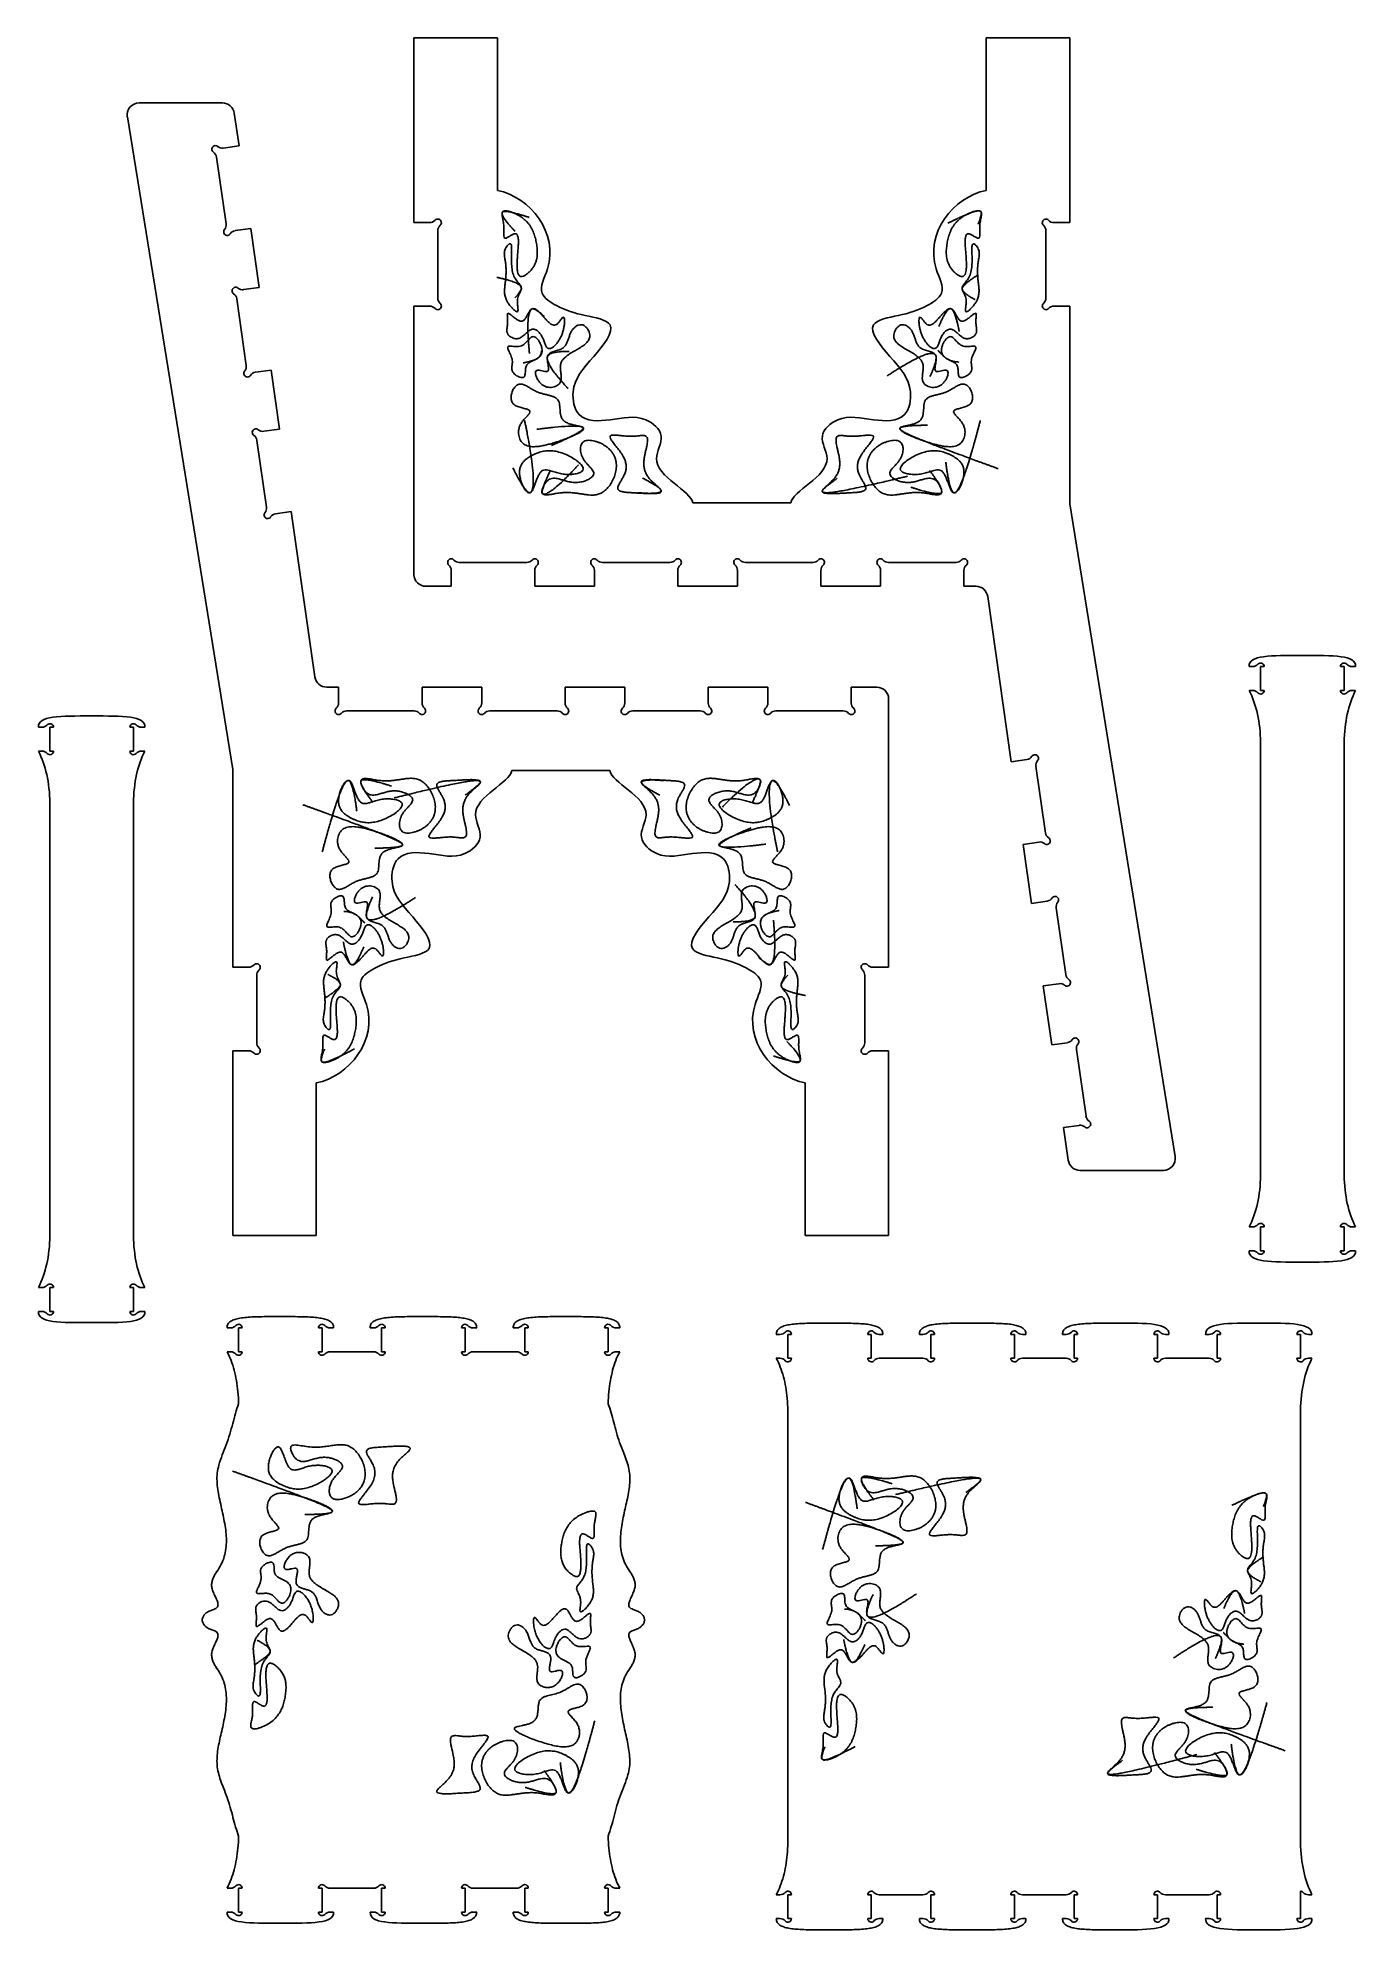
# Model space of a CAD drawing. Extents: x -497 to 609, y -486 to 1101.
import ezdxf

# ---------------------------------------------------------------- set-up
doc = ezdxf.new("R2010")
doc.units = 0
doc.layers.get('0').update_dxf_attribs({"linetype": 'CONTINUOUS'})

msp = doc.modelspace()

# ---------------------------------------------------------------- linework, layer by layer
at = {"color": 7, "linetype": 'CONTINUOUS'}
for p, q in [((-181.7, 1101.3), (-181.7, 946.3)), ((-111.7, 1101.3), (-181.7, 1101.3)), ((-111.7, 973.4), (-111.7, 1101.3)), ((298.3, 1101.3), (298.3, 973.4)), ((368.3, 1101.3), (298.3, 1101.3)), ((368.3, 946.3), (368.3, 1101.3)), ((-422.1, 1035.1), (-333.7, 487.5)), ((-342.3, 1046.7), (-412.3, 1046.7)), ((-328.4, 1010.8), (-332.4, 1038.1)), ((-339.3, 945.3), (-347.3, 1001.3)), ((-341.6, 1008.9), (-328.4, 1010.8)), ((-318.5, 941.5), (-331.7, 939.6)), ((-311.5, 892), (-318.5, 941.5)), ((-181.7, 946.3), (-168.5, 946.3)), ((-161.7, 939.6), (-161.7, 883)), ((348.3, 883), (348.3, 939.6)), ((355, 946.3), (368.3, 946.3)), ((-324.6, 890.1), (-311.5, 892)), ((-322.3, 826.5), (-330.3, 882.5)), ((-181.7, 876.3), (-181.7, 651.3)), ((-168.5, 876.3), (-181.7, 876.3)), ((368.3, 876.3), (355, 876.3)), ((368.3, 712.1), (368.3, 876.3)), ((-301.6, 822.7), (-314.7, 820.8)), ((-294.5, 773.2), (-301.6, 822.7)), ((-305.4, 707.7), (-313.4, 763.7)), ((-307.7, 771.3), (-294.5, 773.2)), ((-284.6, 703.9), (-297.8, 702)), ((-264.8, 565.3), (-284.6, 703.9)), ((134.3, 711.3), (52.2, 711.3)), ((456.8, 162.9), (368.4, 710.5)), ((-150.4, 641.3), (-150.4, 654.6)), ((-143.7, 661.3), (-87.1, 661.3)), ((-80.4, 654.6), (-80.4, 641.3)), ((-30.4, 641.3), (-30.4, 654.6)), ((-23.7, 661.3), (32.9, 661.3)), ((39.6, 654.6), (39.6, 641.3)), ((89.6, 641.3), (89.6, 654.6)), ((96.3, 661.3), (152.9, 661.3)), ((159.6, 654.6), (159.6, 641.3)), ((209.6, 641.3), (209.6, 654.6)), ((216.3, 661.3), (272.9, 661.3)), ((279.6, 654.6), (279.6, 641.3)), ((-171.7, 641.3), (-150.4, 641.3)), ((-80.4, 641.3), (-30.4, 641.3)), ((39.6, 641.3), (89.6, 641.3)), ((159.6, 641.3), (209.6, 641.3)), ((279.6, 641.3), (289.6, 641.3)), ((299.5, 632.7), (319.3, 494.1)), ((518.8, 573.9), (521.7, 573.9)), ((528.4, 573.9), (528.4, 553.9)), ((531.4, 573.9), (528.4, 573.9)), ((598.4, 573.9), (595.4, 573.9)), ((598.4, 573.9), (598.4, 553.9)), ((605.1, 573.9), (608.1, 573.9)), ((-244.9, 556.7), (-254.9, 556.7)), ((-244.9, 543.4), (-244.9, 556.7)), ((-174.9, 556.7), (-174.9, 543.4)), ((-124.9, 556.7), (-174.9, 556.7)), ((-124.9, 543.4), (-124.9, 556.7)), ((-54.9, 556.7), (-54.9, 543.4)), ((-4.9, 556.7), (-54.9, 556.7)), ((-4.9, 543.4), (-4.9, 556.7)), ((65.1, 556.7), (65.1, 543.4)), ((115.1, 556.7), (65.1, 556.7)), ((115.1, 543.4), (115.1, 556.7)), ((185.1, 556.7), (185.1, 543.4)), ((206.4, 556.7), (185.1, 556.7)), ((216.4, 321.7), (216.4, 546.7)), ((521.7, 553.9), (518.8, 553.9)), ((531.4, 553.9), (528.4, 553.9)), ((598.4, 553.9), (595.4, 553.9)), ((608.1, 553.9), (605.1, 553.9)), ((-181.6, 536.7), (-238.2, 536.7)), ((-61.6, 536.7), (-118.2, 536.7)), ((58.4, 536.7), (1.8, 536.7)), ((178.4, 536.7), (121.8, 536.7)), ((-496.7, 523), (-493.7, 523)), ((-487, 523), (-487, 503)), ((-484, 523), (-487, 523)), ((-417, 523), (-420, 523)), ((-417, 523), (-417, 503)), ((-410.3, 523), (-407.4, 523)), ((528.4, 510.2), (528.4, 147.5)), ((598.4, 510.2), (598.4, 147.5)), ((-493.7, 503), (-496.7, 503)), ((-484, 503), (-487, 503)), ((-417, 503), (-420, 503)), ((-407.4, 503), (-410.3, 503)), ((319.3, 494.1), (332.4, 496)), ((-333.6, 485.9), (-333.6, 321.7)), ((-99.6, 486.7), (-17.5, 486.7)), ((340, 490.3), (348, 434.3)), ((-487, 459.4), (-487, 96.6)), ((-417, 459.4), (-417, 96.6)), ((342.3, 426.7), (329.2, 424.8)), ((329.2, 424.8), (336.2, 375.3)), ((336.2, 375.3), (349.4, 377.2)), ((357, 371.5), (365, 315.5)), ((-333.6, 321.7), (-320.3, 321.7)), ((203.1, 321.7), (216.4, 321.7)), ((-313.6, 315), (-313.6, 258.4)), ((196.4, 258.4), (196.4, 315)), ((359.3, 307.9), (346.1, 306.1)), ((346.1, 306.1), (353.2, 256.6)), ((353.2, 256.6), (366.4, 258.4)), ((-333.6, 251.7), (-333.6, 96.7)), ((-320.3, 251.7), (-333.6, 251.7)), ((216.4, 251.7), (203.1, 251.7)), ((216.4, 96.7), (216.4, 251.7)), ((374, 252.7), (382, 196.7)), ((-263.6, 96.7), (-263.6, 224.7)), ((146.4, 224.7), (146.4, 96.7)), ((376.3, 189.1), (363.1, 187.3)), ((363.1, 187.3), (367, 159.9)), ((376.9, 151.3), (446.9, 151.3)), ((-333.6, 96.7), (-263.6, 96.7)), ((146.4, 96.7), (216.4, 96.7)), ((518.8, 103.9), (521.7, 103.9)), ((528.4, 103.9), (528.4, 83.9)), ((528.4, 103.9), (531.4, 103.9)), ((595.4, 103.9), (598.4, 103.9)), ((598.4, 103.9), (598.4, 83.9)), ((605.1, 103.9), (608.1, 103.9)), ((521.7, 83.9), (518.8, 83.9)), ((531.4, 83.9), (528.4, 83.9)), ((598.4, 83.9), (595.4, 83.9)), ((608.1, 83.9), (605.1, 83.9)), ((-496.7, 53), (-493.7, 53)), ((-487, 53), (-487, 33)), ((-487, 53), (-484, 53)), ((-420, 53), (-417, 53)), ((-417, 53), (-417, 33)), ((-410.3, 53), (-407.4, 53)), ((-493.7, 33), (-496.7, 33)), ((-484, 33), (-487, 33)), ((-417, 33), (-420, 33)), ((-407.4, 33), (-410.3, 33)), ((-338.4, 19.2), (-335.5, 19.2)), ((-328.8, 19.2), (-328.8, -0.8)), ((-325.8, 19.2), (-328.8, 19.2)), ((-258.8, 19.2), (-261.8, 19.2)), ((-258.8, -0.8), (-258.8, 19.2)), ((-252.1, 19.2), (-249.1, 19.2)), ((-218.4, 19.2), (-215.5, 19.2)), ((-208.8, 19.2), (-208.8, -0.8)), ((-205.8, 19.2), (-208.8, 19.2)), ((-138.8, 19.2), (-141.8, 19.2)), ((-138.8, -0.8), (-138.8, 19.2)), ((-132.1, 19.2), (-129.1, 19.2)), ((-98.4, 19.2), (-95.5, 19.2)), ((-88.8, 19.2), (-88.8, -0.8)), ((-85.8, 19.2), (-88.8, 19.2)), ((-18.8, 19.2), (-21.8, 19.2)), ((-18.8, -0.8), (-18.8, 19.2)), ((-12.1, 19.2), (-9.1, 19.2)), ((122.2, 13.7), (125.2, 13.7)), ((134.9, 13.7), (131.9, 13.7)), ((131.9, 13.7), (131.9, -6.3)), ((201.9, 13.7), (198.9, 13.7)), ((201.9, -6.3), (201.9, 13.7)), ((208.6, 13.7), (211.5, 13.7)), ((242.2, 13.7), (245.2, 13.7)), ((254.9, 13.7), (251.9, 13.7)), ((251.9, 13.7), (251.9, -6.3)), ((321.9, 13.7), (318.9, 13.7)), ((321.9, -6.3), (321.9, 13.7)), ((328.6, 13.7), (331.5, 13.7)), ((362.2, 13.7), (365.2, 13.7)), ((374.9, 13.7), (371.9, 13.7)), ((371.9, 13.7), (371.9, -6.3)), ((441.9, 13.7), (438.9, 13.7)), ((441.9, -6.3), (441.9, 13.7)), ((448.6, 13.7), (451.5, 13.7)), ((482.2, 13.7), (485.2, 13.7)), ((491.9, 13.7), (491.9, -6.3)), ((494.9, 13.7), (491.9, 13.7)), ((561.9, 13.7), (558.9, 13.7)), ((561.9, -6.3), (561.9, 13.7)), ((568.6, 13.7), (571.5, 13.7)), ((-335.5, -0.8), (-338.4, -0.8)), ((-328.8, -0.8), (-325.8, -0.8)), ((-261.8, -0.8), (-258.8, -0.8)), ((-249.1, -0.8), (-252.1, -0.8)), ((-215.5, -0.8), (-218.4, -0.8)), ((-208.8, -0.8), (-205.8, -0.8)), ((-141.8, -0.8), (-138.8, -0.8)), ((-129.1, -0.8), (-132.1, -0.8)), ((-95.5, -0.8), (-98.4, -0.8)), ((-88.8, -0.8), (-85.8, -0.8)), ((-21.8, -0.8), (-18.8, -0.8)), ((-9.1, -0.8), (-12.1, -0.8)), ((125.2, -6.3), (122.2, -6.3)), ((131.9, -6.3), (134.9, -6.3)), ((198.9, -6.3), (201.9, -6.3)), ((245.2, -6.3), (208.6, -6.3)), ((251.9, -6.3), (254.9, -6.3)), ((318.9, -6.3), (321.9, -6.3)), ((365.2, -6.3), (328.6, -6.3)), ((371.9, -6.3), (374.9, -6.3)), ((438.9, -6.3), (441.9, -6.3)), ((451.5, -6.3), (448.6, -6.3)), ((485.2, -6.3), (451.5, -6.3)), ((491.9, -6.3), (494.9, -6.3)), ((558.9, -6.3), (561.9, -6.3)), ((571.5, -6.3), (568.6, -6.3)), ((131.9, -49.9), (131.9, -412.7)), ((561.9, -412.7), (561.9, -49.9)), ((-338.4, -450.8), (-335.5, -450.8)), ((-328.8, -450.8), (-328.8, -470.8)), ((-325.8, -450.8), (-328.8, -450.8)), ((-258.8, -450.8), (-261.8, -450.8)), ((-258.8, -470.8), (-258.8, -450.8)), ((-252.1, -450.8), (-249.1, -450.8)), ((-218.4, -450.8), (-215.5, -450.8)), ((-208.8, -450.8), (-208.8, -470.8)), ((-205.8, -450.8), (-208.8, -450.8)), ((-138.8, -450.8), (-141.8, -450.8)), ((-138.8, -470.8), (-138.8, -450.8)), ((-132.1, -450.8), (-129.1, -450.8)), ((-98.4, -450.8), (-95.5, -450.8)), ((-88.8, -450.8), (-88.8, -470.8)), ((-85.8, -450.8), (-88.8, -450.8)), ((-18.8, -450.8), (-21.8, -450.8)), ((-18.8, -470.8), (-18.8, -450.8)), ((-12.1, -450.8), (-9.1, -450.8)), ((122.2, -456.3), (125.2, -456.3)), ((134.9, -456.3), (131.9, -456.3)), ((131.9, -456.3), (131.9, -476.3)), ((201.9, -456.3), (198.9, -456.3)), ((201.9, -476.3), (201.9, -456.3)), ((208.6, -456.3), (245.2, -456.3)), ((254.9, -456.3), (251.9, -456.3)), ((251.9, -456.3), (251.9, -476.3)), ((321.9, -456.3), (318.9, -456.3)), ((321.9, -476.3), (321.9, -456.3)), ((328.6, -456.3), (365.2, -456.3)), ((374.9, -456.3), (371.9, -456.3)), ((371.9, -456.3), (371.9, -476.3)), ((441.9, -456.3), (438.9, -456.3)), ((441.9, -476.3), (441.9, -456.3)), ((448.6, -456.3), (485.2, -456.3)), ((494.9, -456.3), (491.9, -456.3)), ((491.9, -456.3), (491.9, -476.3)), ((561.9, -476.3), (561.9, -453.3)), ((568.6, -456.3), (571.5, -456.3)), ((-335.5, -470.8), (-338.4, -470.8)), ((-328.8, -470.8), (-325.8, -470.8)), ((-261.8, -470.8), (-258.8, -470.8)), ((-249.1, -470.8), (-252.1, -470.8)), ((-215.5, -470.8), (-218.4, -470.8)), ((-208.8, -470.8), (-205.8, -470.8)), ((-141.8, -470.8), (-138.8, -470.8)), ((-129.1, -470.8), (-132.1, -470.8)), ((-95.5, -470.8), (-98.4, -470.8)), ((-88.8, -470.8), (-85.8, -470.8)), ((-21.8, -470.8), (-18.8, -470.8)), ((-9.1, -470.8), (-12.1, -470.8)), ((125.2, -476.3), (122.2, -476.3)), ((131.9, -476.3), (134.9, -476.3)), ((198.9, -476.3), (201.9, -476.3)), ((211.5, -476.3), (208.6, -476.3)), ((245.2, -476.3), (242.2, -476.3)), ((251.9, -476.3), (254.9, -476.3)), ((318.9, -476.3), (321.9, -476.3)), ((331.5, -476.3), (328.6, -476.3)), ((365.2, -476.3), (362.2, -476.3)), ((371.9, -476.3), (374.9, -476.3)), ((438.9, -476.3), (441.9, -476.3)), ((451.5, -476.3), (448.6, -476.3)), ((485.2, -476.3), (482.2, -476.3)), ((491.9, -476.3), (494.9, -476.3)), ((558.9, -476.3), (561.9, -476.3)), ((571.5, -476.3), (568.6, -476.3))]:
    msp.add_line(p, q, dxfattribs=at)
for centre, radius, start, end in [((-412.3, 1036.7), 10, 90, 189.1718), ((-342.3, 1036.7), 10, 8.1301, 90), ((-348.2, 1007.9), 3, 49.9404, 236.3198), ((-353.2, 1000.4), 6, 8.1301, 56.3198), ((-342.5, 1014.8), 6, 229.9404, 278.1301), ((-338.3, 938.6), 3, 139.9404, 326.3198), ((-345.2, 944.4), 6, 319.9404, 8.1301), ((-330.9, 933.6), 6, 98.1301, 146.3198), ((-168.5, 952.3), 6, 270, 318.1897), ((-161.7, 946.3), 3, 311.8103, 138.1897), ((-155.7, 939.6), 6, 131.8103, 180), ((348.3, 946.3), 3, 41.8103, 228.1897), ((342.3, 939.6), 6, 0, 48.1897), ((355, 952.3), 6, 221.8103, 270), ((-331.3, 889.1), 3, 49.9404, 236.3198), ((-325.5, 896), 6, 229.9404, 278.1301), ((-336.3, 881.7), 6, 8.1301, 56.3198), ((-168.5, 870.3), 6, 41.8103, 90), ((-161.7, 876.3), 3, 221.8103, 48.1897), ((-155.7, 883), 6, 180, 228.1897), ((348.3, 876.3), 3, 131.8103, 318.1897), ((342.3, 883), 6, 311.8103, 0), ((355, 870.3), 6, 90, 138.1897), ((-328.3, 825.6), 6, 319.9404, 8.1301), ((-321.4, 819.8), 3, 139.9404, 326.3198), ((-313.9, 814.9), 6, 98.1301, 146.3198), ((-314.3, 770.3), 3, 49.9404, 236.3198), ((-319.3, 762.9), 6, 8.1301, 56.3198), ((-308.5, 777.2), 6, 229.9404, 278.1301), ((-304.4, 701), 3, 139.9404, 326.3198), ((-311.3, 706.8), 6, 319.9404, 8.1301), ((-296.9, 696.1), 6, 98.1301, 146.3198), ((378.3, 712.1), 10, 180, 189.1718), ((-171.7, 651.3), 10, 180, 270), ((-150.4, 661.3), 3, 41.8103, 228.1897), ((-156.4, 654.6), 6, 0, 48.1897), ((-143.7, 667.3), 6, 221.8103, 270), ((-87.1, 667.3), 6, 270, 318.1897), ((-80.4, 661.3), 3, 311.8103, 138.1897), ((-74.4, 654.6), 6, 131.8103, 180), ((-30.4, 661.3), 3, 41.8103, 228.1897), ((-36.4, 654.6), 6, 0, 48.1897), ((-23.7, 667.3), 6, 221.8103, 270), ((32.9, 667.3), 6, 270, 318.1897), ((39.6, 661.3), 3, 311.8103, 138.1897), ((45.6, 654.6), 6, 131.8103, 180), ((89.6, 661.3), 3, 41.8103, 228.1897), ((83.6, 654.6), 6, 0, 48.1897), ((96.3, 667.3), 6, 221.8103, 270), ((152.9, 667.3), 6, 270, 318.1897), ((159.6, 661.3), 3, 311.8103, 138.1897), ((165.6, 654.6), 6, 131.8103, 180), ((209.6, 661.3), 3, 41.8103, 228.1897), ((203.6, 654.6), 6, 0, 48.1897), ((216.3, 667.3), 6, 221.8103, 270), ((272.9, 667.3), 6, 270, 318.1897), ((279.6, 661.3), 3, 311.8103, 138.1897), ((285.6, 654.6), 6, 131.8103, 180), ((289.6, 631.3), 10, 8.1301, 90), ((521.7, 579.9), 6, 270, 318.1897), ((528.4, 573.9), 3, 0, 138.1897), ((598.4, 573.9), 3, 41.8103, 180), ((605.1, 579.9), 6, 221.8103, 270), ((-254.9, 566.7), 10, 188.1301, 270), ((206.4, 546.7), 10, 0, 90), ((-250.9, 543.4), 6, 311.8103, 0), ((-168.9, 543.4), 6, 180, 228.1897), ((-130.9, 543.4), 6, 311.8103, 0), ((-48.9, 543.4), 6, 180, 228.1897), ((-10.9, 543.4), 6, 311.8103, 0), ((71.1, 543.4), 6, 180, 228.1897), ((109.1, 543.4), 6, 311.8103, 0), ((191.1, 543.4), 6, 180, 228.1897), ((521.7, 547.9), 6, 41.8103, 90), ((528.4, 553.9), 3, 221.8103, 0), ((598.4, 553.9), 3, 180, 318.1897), ((605.1, 547.9), 6, 90, 138.1897), ((-493.7, 529), 6, 270, 318.1897), ((-487, 523), 3, 0, 138.1897), ((-417, 523), 3, 41.8103, 180), ((-410.3, 529), 6, 221.8103, 270), ((-244.9, 536.7), 3, 131.8103, 318.1897), ((-238.2, 530.7), 6, 90, 138.1897), ((-181.6, 530.7), 6, 41.8103, 90), ((-174.9, 536.7), 3, 221.8103, 48.1897), ((-124.9, 536.7), 3, 131.8103, 318.1897), ((-118.2, 530.7), 6, 90, 138.1897), ((-61.6, 530.7), 6, 41.8103, 90), ((-54.9, 536.7), 3, 221.8103, 48.1897), ((-4.9, 536.7), 3, 131.8103, 318.1897), ((1.8, 530.7), 6, 90, 138.1897), ((58.4, 530.7), 6, 41.8103, 90), ((65.1, 536.7), 3, 221.8103, 48.1897), ((115.1, 536.7), 3, 131.8103, 318.1897), ((121.8, 530.7), 6, 90, 138.1897), ((178.4, 530.7), 6, 41.8103, 90), ((185.1, 536.7), 3, 221.8103, 48.1897), ((-493.7, 497), 6, 41.8103, 90), ((-487, 503), 3, 221.8103, 0), ((-417, 503), 3, 180, 318.1897), ((-410.3, 497), 6, 90, 138.1897), ((331.6, 502), 6, 278.1301, 326.3198), ((339.1, 497), 3, 319.9404, 146.3198), ((346, 491.2), 6, 139.9404, 188.1301), ((-343.6, 485.9), 10, 0, 9.1718), ((349, 427.7), 3, 229.9404, 56.3198), ((354, 435.2), 6, 188.1301, 236.3198), ((343.2, 420.8), 6, 49.9404, 98.1301), ((356, 378.2), 3, 319.9404, 146.3198), ((348.6, 383.2), 6, 278.1301, 326.3198), ((362.9, 372.4), 6, 139.9404, 188.1301), ((-320.3, 327.7), 6, 270, 318.1897), ((-313.6, 321.7), 3, 311.8103, 138.1897), ((-307.6, 315), 6, 131.8103, 180), ((196.4, 321.7), 3, 41.8103, 228.1897), ((190.4, 315), 6, 0, 48.1897), ((203.1, 327.7), 6, 221.8103, 270), ((360.2, 302), 6, 49.9404, 98.1301), ((365.9, 308.9), 3, 229.9404, 56.3198), ((370.9, 316.4), 6, 188.1301, 236.3198), ((-307.6, 258.4), 6, 180, 228.1897), ((190.4, 258.4), 6, 311.8103, 0), ((365.5, 264.4), 6, 278.1301, 326.3198), ((373, 259.4), 3, 319.9404, 146.3198), ((379.9, 253.6), 6, 139.9404, 188.1301), ((-320.3, 245.7), 6, 41.8103, 90), ((-313.6, 251.7), 3, 221.8103, 48.1897), ((196.4, 251.7), 3, 131.8103, 318.1897), ((203.1, 245.7), 6, 90, 138.1897), ((382.9, 190.1), 3, 229.9404, 56.3198), ((387.9, 197.6), 6, 188.1301, 236.3198), ((377.1, 183.2), 6, 49.9404, 98.1301), ((376.9, 161.3), 10, 188.1301, 270), ((446.9, 161.3), 10, 270, 9.1718), ((521.7, 109.9), 6, 270, 318.1897), ((528.4, 103.9), 3, 0, 138.1897), ((598.4, 103.9), 3, 41.8103, 180), ((605.1, 109.9), 6, 221.8103, 270), ((521.7, 77.9), 6, 41.8103, 90), ((528.4, 83.9), 3, 221.8103, 0), ((598.4, 83.9), 3, 180, 318.1897), ((605.1, 77.9), 6, 90, 138.1897), ((-493.7, 59), 6, 270, 318.1897), ((-487, 53), 3, 0, 138.1897), ((-417, 53), 3, 41.8103, 180), ((-410.3, 59), 6, 221.8103, 270), ((-493.7, 27), 6, 41.8103, 90), ((-487, 33), 3, 221.8103, 0), ((-417, 33), 3, 180, 318.1897), ((-410.3, 27), 6, 90, 138.1897), ((-335.5, 25.2), 6, 270, 318.1897), ((-328.8, 19.2), 3, 0, 138.1897), ((-258.8, 19.2), 3, 41.8103, 180), ((-252.1, 25.2), 6, 221.8103, 270), ((-215.5, 25.2), 6, 270, 318.1897), ((-208.8, 19.2), 3, 0, 138.1897), ((-138.8, 19.2), 3, 41.8103, 180), ((-132.1, 25.2), 6, 221.8103, 270), ((-95.5, 25.2), 6, 270, 318.1897), ((-88.8, 19.2), 3, 0, 138.1897), ((-18.8, 19.2), 3, 41.8103, 180), ((-12.1, 25.2), 6, 221.8103, 270), ((131.9, 13.7), 3, 0, 138.1897), ((201.9, 13.7), 3, 41.8103, 180), ((251.9, 13.7), 3, 0, 138.1897), ((321.9, 13.7), 3, 41.8103, 180), ((371.9, 13.7), 3, 0, 138.1897), ((441.9, 13.7), 3, 41.8103, 180), ((491.9, 13.7), 3, 0, 138.1897), ((561.9, 13.7), 3, 41.8103, 180), ((125.2, 19.7), 6, 270, 318.1897), ((208.6, 19.7), 6, 221.8103, 270), ((245.2, 19.7), 6, 270, 318.1897), ((328.6, 19.7), 6, 221.8103, 270), ((365.2, 19.7), 6, 270, 318.1897), ((448.6, 19.7), 6, 221.8103, 270), ((485.2, 19.7), 6, 270, 318.1897), ((568.6, 19.7), 6, 221.8103, 270), ((-335.5, -6.8), 6, 41.8103, 90), ((-328.8, -0.8), 3, 221.8103, 0), ((-258.8, -0.8), 3, 180, 318.1897), ((-252.1, -6.8), 6, 90, 138.1897), ((-215.5, -6.8), 6, 41.8103, 90), ((-208.8, -0.8), 3, 221.8103, 0), ((-138.8, -0.8), 3, 180, 318.1897), ((-132.1, -6.8), 6, 90, 138.1897), ((-95.5, -6.8), 6, 41.8103, 90), ((-88.8, -0.8), 3, 221.8103, 0), ((-18.8, -0.8), 3, 180, 318.1897), ((-12.1, -6.8), 6, 90, 138.1897), ((125.2, -12.3), 6, 41.8103, 90), ((131.9, -6.3), 3, 221.8103, 0), ((201.9, -6.3), 3, 180, 318.1897), ((208.6, -12.3), 6, 90, 138.1897), ((245.2, -12.3), 6, 41.8103, 90), ((251.9, -6.3), 3, 221.8103, 0), ((321.9, -6.3), 3, 180, 318.1897), ((328.6, -12.3), 6, 90, 138.1897), ((365.2, -12.3), 6, 41.8103, 90), ((371.9, -6.3), 3, 221.8103, 0), ((441.9, -6.3), 3, 180, 318.1897), ((448.6, -12.3), 6, 90, 138.1897), ((485.2, -12.3), 6, 41.8103, 90), ((491.9, -6.3), 3, 221.8103, 0), ((561.9, -6.3), 3, 180, 318.1897), ((568.6, -12.3), 6, 90, 138.1897), ((-335.5, -444.8), 6, 270, 318.1897), ((-328.8, -450.8), 3, 0, 138.1897), ((-258.8, -450.8), 3, 41.8103, 180), ((-252.1, -444.8), 6, 221.8103, 270), ((-215.5, -444.8), 6, 270, 318.1897), ((-208.8, -450.8), 3, 0, 138.1897), ((-138.8, -450.8), 3, 41.8103, 180), ((-132.1, -444.8), 6, 221.8103, 270), ((-95.5, -444.8), 6, 270, 318.1897), ((-88.8, -450.8), 3, 0, 138.1897), ((-18.8, -450.8), 3, 41.8103, 180), ((-12.1, -444.8), 6, 221.8103, 270), ((125.2, -450.3), 6, 270, 318.1897), ((131.9, -456.3), 3, 0, 138.1897), ((201.9, -456.3), 3, 41.8103, 180), ((208.6, -450.3), 6, 221.8103, 270), ((245.2, -450.3), 6, 270, 318.1897), ((251.9, -456.3), 3, 360, 138.1897), ((321.9, -456.3), 3, 41.8103, 180), ((328.6, -450.3), 6, 221.8103, 270), ((365.2, -450.3), 6, 270, 318.1897), ((371.9, -456.3), 3, 360, 138.1897), ((441.9, -456.3), 3, 41.8103, 180), ((448.6, -450.3), 6, 221.8103, 270), ((485.2, -450.3), 6, 270, 318.1897), ((491.9, -456.3), 3, 360, 138.1897), ((561.9, -456.3), 3, 41.8103, 90), ((568.6, -450.3), 6, 221.8103, 270), ((-335.5, -476.8), 6, 41.8103, 90), ((-328.8, -470.8), 3, 221.8103, 0), ((-258.8, -470.8), 3, 180, 318.1897), ((-252.1, -476.8), 6, 90, 138.1897), ((-215.5, -476.8), 6, 41.8103, 90), ((-208.8, -470.8), 3, 221.8103, 0), ((-138.8, -470.8), 3, 180, 318.1897), ((-132.1, -476.8), 6, 90, 138.1897), ((-95.5, -476.8), 6, 41.8103, 90), ((-88.8, -470.8), 3, 221.8103, 0), ((-18.8, -470.8), 3, 180, 318.1897), ((-12.1, -476.8), 6, 90, 138.1897), ((125.2, -482.3), 6, 41.8103, 90), ((131.9, -476.3), 3, 221.8103, 0), ((201.9, -476.3), 3, 180, 318.1897), ((208.6, -482.3), 6, 90, 138.1897), ((245.2, -482.3), 6, 41.8103, 90), ((251.9, -476.3), 3, 221.8103, 0), ((321.9, -476.3), 3, 180, 318.1897), ((328.6, -482.3), 6, 90, 138.1897), ((365.2, -482.3), 6, 41.8103, 90), ((371.9, -476.3), 3, 221.8103, 0), ((441.9, -476.3), 3, 180, 318.1897), ((448.6, -482.3), 6, 90, 138.1897), ((485.2, -482.3), 6, 41.8103, 90), ((491.9, -476.3), 3, 221.8103, 0), ((561.9, -476.3), 3, 180, 318.1897), ((568.6, -482.3), 6, 90, 138.1897)]:
    msp.add_arc(centre, radius, start, end, dxfattribs=at)
for points, knots in [([(52.2, 711.3), (50.9, 721), (9.9, 737.7), (31.1, 767.8), (9.1, 786.7), (-14.6, 780), (-45.6, 779.1), (-51.2, 811.7), (-33.8, 830.2), (-6.6, 862.9), (-41.4, 868.5), (-58.4, 873.9), (-79.7, 887.3), (-54.4, 930), (-84.1, 967.8), (-111.7, 973.4)], [0, 0, 0, 0, 0.122332, 0.171078, 0.218331, 0.294189, 0.360712, 0.410765, 0.497333, 0.572635, 0.628585, 0.693094, 0.73349, 0.786346, 1, 1, 1, 1]), ([(298.3, 973.4), (270.6, 967.8), (240.9, 930), (266.3, 887.3), (244.9, 873.9), (227.9, 868.5), (193.1, 862.9), (220.3, 830.2), (237.7, 811.7), (232.2, 779.1), (201.1, 780), (177.4, 786.7), (155.4, 767.8), (176.6, 737.7), (135.6, 721), (134.3, 711.3)], [0, 0, 0, 0, 0.213654, 0.26651, 0.306906, 0.371415, 0.427365, 0.502667, 0.589235, 0.639288, 0.705811, 0.781669, 0.828922, 0.877668, 1, 1, 1, 1]), ([(-107.3, 955.5), (-108.8, 953.8), (-104.8, 944.9), (-108, 929.2), (-92.2, 943), (-95.4, 918.1), (-95.7, 895.9), (-77.7, 910.1), (-77.9, 931.1), (-85.1, 950.7), (-105.5, 957.4), (-107.3, 955.5)], [-0.09695, 0, 0, 0, 0.084314, 0.158351, 0.216436, 0.344977, 0.473837, 0.553157, 0.700374, 0.90305, 1, 1, 1, 1.084314]), ([(293.8, 955.5), (292, 957.4), (271.6, 950.7), (264.4, 931.1), (264.2, 910.1), (282.2, 895.9), (281.9, 918.1), (278.7, 943), (294.5, 929.2), (291.3, 944.9), (295.3, 953.8), (293.8, 955.5)], [-0.084314, 0, 0, 0, 0.09695, 0.299626, 0.446843, 0.526163, 0.655023, 0.783564, 0.841649, 0.915686, 1, 1, 1, 1.09695]), ([(-91.6, 891.2), (-91.6, 894.2), (-105.1, 902.6), (-95.9, 936), (-107.1, 922.6), (-103.9, 911.4), (-104.7, 896.1), (-107.4, 882), (-91.7, 866.6), (-97.1, 883.1), (-91.6, 888.8), (-91.6, 891.2)], [-0.078051, 0, 0, 0, 0.096838, 0.324724, 0.364247, 0.450936, 0.599863, 0.73868, 0.833037, 0.921949, 1, 1, 1, 1.096838]), ([(278.1, 891.2), (278.1, 888.8), (283.6, 883.1), (278.2, 866.6), (293.9, 882), (291.2, 896.1), (290.5, 911.4), (293.6, 922.6), (282.4, 936), (291.6, 902.6), (278.1, 894.2), (278.1, 891.2)], [-0.096838, 0, 0, 0, 0.078051, 0.166963, 0.26132, 0.400137, 0.549064, 0.635753, 0.675276, 0.903162, 1, 1, 1, 1.078051]), ([(-82.6, 874), (-85.8, 872.7), (-89.1, 855.1), (-105.1, 875.8), (-102.1, 861.2), (-105.9, 852.8), (-91.7, 845.3), (-83.8, 861.6), (-72.9, 851.1), (-70.6, 835.5), (-55.5, 849.3), (-54.3, 872.9), (-63.8, 855.3), (-72.6, 867.8), (-80.3, 875), (-82.6, 874)], [-0.06428, 0, 0, 0, 0.090549, 0.1774, 0.223819, 0.290132, 0.350617, 0.450977, 0.515717, 0.585424, 0.694144, 0.787949, 0.840446, 0.93572, 1, 1, 1, 1.090549]), ([(269.1, 874), (266.8, 875), (259.1, 867.8), (250.3, 855.3), (240.8, 872.9), (242, 849.3), (257.1, 835.5), (259.4, 851.1), (270.3, 861.6), (278.2, 845.3), (292.4, 852.8), (288.6, 861.2), (291.6, 875.8), (275.6, 855.1), (272.3, 872.7), (269.1, 874)], [-0.090549, 0, 0, 0, 0.06428, 0.159554, 0.212051, 0.305856, 0.414576, 0.484283, 0.549023, 0.649383, 0.709868, 0.776181, 0.8226, 0.909451, 1, 1, 1, 1.06428]), ([(-69.7, 834.1), (-70.8, 830.1), (-64.6, 817.3), (-83.5, 826.6), (-75.3, 804.8), (-53.8, 809.9), (-66.6, 837.3), (-25.6, 842), (-39.7, 863.3), (-52.7, 855.6), (-51.4, 838.2), (-68.5, 838.7), (-69.7, 834.1)], [-0.097607, 0, 0, 0, 0.083169, 0.141925, 0.226069, 0.326998, 0.428464, 0.659713, 0.728243, 0.782993, 0.902393, 1, 1, 1, 1.083169]), ([(256.2, 834.1), (255, 838.7), (237.9, 838.2), (239.2, 855.6), (226.2, 863.3), (212.1, 842), (253.1, 837.3), (240.3, 809.9), (261.8, 804.8), (270, 826.6), (251.1, 817.3), (257.3, 830.1), (256.2, 834.1)], [-0.083169, 0, 0, 0, 0.097607, 0.217007, 0.271757, 0.340287, 0.571536, 0.673002, 0.773931, 0.858075, 0.916831, 1, 1, 1, 1.097607]), ([(-78.6, 832.2), (-76.5, 833.5), (-71.2, 839.2), (-82.3, 857.8), (-89.3, 839.2), (-107.9, 845.7), (-96.5, 831.1), (-102.5, 820.8), (-86.5, 812.7), (-90, 828.7), (-81.9, 830.1), (-78.6, 832.2)], [-0.112877, 0, 0, 0, 0.070783, 0.223898, 0.356152, 0.465609, 0.584925, 0.686786, 0.792422, 0.887123, 1, 1, 1, 1.070783]), ([(265.1, 832.2), (268.4, 830.1), (276.5, 828.7), (273, 812.7), (289.1, 820.8), (283, 831.1), (294.4, 845.7), (275.8, 839.2), (268.8, 857.8), (257.7, 839.2), (263, 833.5), (265.1, 832.2)], [-0.070783, 0, 0, 0, 0.112877, 0.207578, 0.313214, 0.415075, 0.534391, 0.643848, 0.776102, 0.929217, 1, 1, 1, 1.112877]), ([(-39.8, 774.4), (-42.1, 776.2), (-62.6, 776.4), (-55.9, 802.1), (-78.8, 800.9), (-95.3, 817.9), (-105.7, 790.3), (-77, 790.9), (-95.5, 777.9), (-93, 755), (-66.4, 759.4), (-36.7, 771.9), (-39.8, 774.4)], [-0.136389, 0, 0, 0, 0.097351, 0.185739, 0.291182, 0.384311, 0.47094, 0.556181, 0.626207, 0.702178, 0.863611, 1, 1, 1, 1.097351]), ([(226.3, 774.4), (223.2, 771.9), (252.9, 759.4), (279.5, 755), (282, 777.9), (263.5, 790.9), (292.3, 790.3), (281.8, 817.9), (265.3, 800.9), (242.5, 802.1), (249.1, 776.4), (228.6, 776.2), (226.3, 774.4)], [-0.097351, 0, 0, 0, 0.136389, 0.297822, 0.373793, 0.443819, 0.52906, 0.615689, 0.708818, 0.814261, 0.902649, 1, 1, 1, 1.136389]), ([(-84.5, 719.7), (-80.8, 720.6), (-77.9, 745.3), (-58.7, 732.9), (-29.2, 737.3), (-60.5, 757.7), (-79.8, 754), (-98.7, 740.7), (-88.2, 718.7), (-84.5, 719.7)], [-0.14945, 0, 0, 0, 0.149955, 0.261614, 0.397331, 0.566389, 0.731142, 0.85055, 1, 1, 1, 1.149955]), ([(271, 719.7), (274.7, 718.7), (285.2, 740.7), (266.3, 754), (247, 757.7), (215.7, 737.3), (245.2, 732.9), (264.4, 745.3), (267.3, 720.6), (271, 719.7)], [-0.149955, 0, 0, 0, 0.14945, 0.268858, 0.433611, 0.602669, 0.738386, 0.850045, 1, 1, 1, 1.14945]), ([(-74.3, 719.7), (-73.1, 716.4), (-48.5, 724.4), (-24.6, 709.3), (-5.7, 745.1), (-22.3, 762.6), (-43.1, 765.3), (-42.3, 746.2), (-23.9, 735.2), (-50.3, 723.3), (-67.3, 738.5), (-75.1, 722), (-74.3, 719.7)], [-0.057238, 0, 0, 0, 0.079896, 0.256918, 0.400528, 0.521438, 0.583402, 0.655194, 0.734405, 0.821906, 0.942762, 1, 1, 1, 1.079896]), ([(25.7, 721.5), (25, 723.4), (13.2, 731.9), (8.5, 746.1), (18.3, 770.4), (-0.7, 765.3), (-26.4, 772.2), (-3.5, 751.1), (-2.7, 735.9), (-15.6, 720.3), (6.2, 719.8), (26.9, 717.9), (25.7, 721.5)], [-0.1357, 0, 0, 0, 0.071308, 0.188811, 0.303272, 0.365582, 0.484717, 0.605838, 0.702804, 0.777377, 0.8643, 1, 1, 1, 1.071308]), ([(160.8, 721.5), (159.6, 717.9), (180.3, 719.8), (202.1, 720.3), (189.2, 735.9), (190, 751.1), (213, 772.2), (187.2, 765.3), (168.2, 770.4), (178, 746.1), (173.3, 731.9), (161.5, 723.4), (160.8, 721.5)], [-0.071308, 0, 0, 0, 0.1357, 0.222623, 0.297196, 0.394162, 0.515283, 0.634418, 0.696728, 0.811189, 0.928692, 1, 1, 1, 1.1357]), ([(260.8, 719.7), (261.6, 722), (253.8, 738.5), (236.8, 723.3), (210.4, 735.2), (228.8, 746.2), (229.6, 765.3), (208.8, 762.6), (192.2, 745.1), (211.1, 709.3), (235, 724.4), (259.6, 716.4), (260.8, 719.7)], [-0.079896, 0, 0, 0, 0.057238, 0.178094, 0.265595, 0.344806, 0.416598, 0.478562, 0.599472, 0.743082, 0.920104, 1, 1, 1, 1.057238]), ([(-263.6, 224.7), (-235.9, 230.2), (-206.2, 268.1), (-231.6, 310.7), (-210.3, 324.1), (-193.2, 329.5), (-158.4, 335.1), (-185.7, 367.8), (-203.1, 386.4), (-197.5, 418.9), (-166.4, 418), (-142.7, 411.3), (-120.7, 430.3), (-141.9, 460.4), (-100.9, 477), (-99.6, 486.7)], [0, 0, 0, 0, 0.213654, 0.26651, 0.306906, 0.371415, 0.427365, 0.502667, 0.589235, 0.639288, 0.705811, 0.781669, 0.828922, 0.877668, 1, 1, 1, 1]), ([(-236.3, 478.4), (-240.1, 479.3), (-250.5, 457.3), (-231.7, 444), (-212.3, 440.3), (-181, 460.7), (-210.5, 465.1), (-229.7, 452.7), (-232.6, 477.4), (-236.3, 478.4)], [-0.149955, 0, 0, 0, 0.14945, 0.268858, 0.433611, 0.602669, 0.738386, 0.850045, 1, 1, 1, 1.14945]), ([(-226.1, 478.4), (-226.9, 476), (-219.1, 459.5), (-202.1, 474.7), (-175.8, 462.8), (-194.2, 451.8), (-194.9, 432.7), (-174.2, 435.4), (-157.6, 452.9), (-176.4, 488.7), (-200.4, 473.6), (-224.9, 481.6), (-226.1, 478.4)], [-0.079896, 0, 0, 0, 0.057238, 0.178094, 0.265595, 0.344806, 0.416598, 0.478562, 0.599472, 0.743082, 0.920104, 1, 1, 1, 1.057238]), ([(-126.1, 476.6), (-124.9, 480.2), (-145.7, 478.2), (-167.4, 477.7), (-154.5, 462.1), (-155.3, 446.9), (-178.3, 425.8), (-152.5, 432.8), (-133.5, 427.7), (-143.3, 451.9), (-138.7, 466.1), (-126.8, 474.7), (-126.1, 476.6)], [-0.071308, 0, 0, 0, 0.1357, 0.222623, 0.297196, 0.394162, 0.515283, 0.634418, 0.696728, 0.811189, 0.928692, 1, 1, 1, 1.1357]), ([(-17.5, 486.7), (-16.2, 477), (24.8, 460.4), (3.6, 430.3), (25.6, 411.3), (49.3, 418), (80.3, 418.9), (85.9, 386.4), (68.5, 367.8), (41.2, 335.1), (76, 329.5), (93.1, 324.1), (114.4, 310.7), (89.1, 268.1), (118.8, 230.2), (146.4, 224.7)], [0, 0, 0, 0, 0.122332, 0.171078, 0.218331, 0.294189, 0.360712, 0.410765, 0.497333, 0.572635, 0.628585, 0.693094, 0.73349, 0.786346, 1, 1, 1, 1]), ([(9, 476.6), (9.6, 474.7), (21.5, 466.1), (26.1, 451.9), (16.3, 427.7), (35.4, 432.8), (61.1, 425.8), (38.2, 446.9), (37.3, 462.1), (50.2, 477.7), (28.5, 478.2), (7.8, 480.2), (9, 476.6)], [-0.1357, 0, 0, 0, 0.071308, 0.188811, 0.303272, 0.365582, 0.484717, 0.605838, 0.702804, 0.777377, 0.8643, 1, 1, 1, 1.071308]), ([(108.9, 478.4), (107.8, 481.6), (83.2, 473.6), (59.2, 488.7), (40.4, 452.9), (57, 435.4), (77.8, 432.7), (77, 451.8), (58.6, 462.8), (85, 474.7), (102, 459.5), (109.8, 476), (108.9, 478.4)], [-0.057238, 0, 0, 0, 0.079896, 0.256918, 0.400528, 0.521438, 0.583402, 0.655194, 0.734405, 0.821906, 0.942762, 1, 1, 1, 1.079896]), ([(119.2, 478.4), (115.4, 477.4), (112.6, 452.7), (93.3, 465.1), (63.8, 460.7), (95.1, 440.3), (114.5, 444), (133.3, 457.3), (122.9, 479.3), (119.2, 478.4)], [-0.14945, 0, 0, 0, 0.149955, 0.261614, 0.397331, 0.566389, 0.731142, 0.85055, 1, 1, 1, 1.149955]), ([(-191.7, 423.6), (-188.6, 426.1), (-218.3, 438.6), (-244.8, 443), (-247.3, 420.2), (-228.8, 407.1), (-257.6, 407.7), (-247.2, 380.1), (-230.6, 397.1), (-207.8, 395.9), (-214.4, 421.6), (-193.9, 421.8), (-191.7, 423.6)], [-0.097351, 0, 0, 0, 0.136389, 0.297822, 0.373793, 0.443819, 0.52906, 0.615689, 0.708818, 0.814261, 0.902649, 1, 1, 1, 1.136389]), ([(74.5, 423.6), (76.7, 421.8), (97.2, 421.6), (90.6, 395.9), (113.4, 397.1), (130, 380.1), (140.4, 407.7), (111.7, 407.1), (130.2, 420.2), (127.6, 443), (101.1, 438.6), (71.4, 426.1), (74.5, 423.6)], [-0.136389, 0, 0, 0, 0.097351, 0.185739, 0.291182, 0.384311, 0.47094, 0.556181, 0.626207, 0.702178, 0.863611, 1, 1, 1, 1.097351]), ([(-230.4, 365.8), (-233.7, 367.9), (-241.8, 369.3), (-238.4, 385.3), (-254.4, 377.2), (-248.3, 366.9), (-259.7, 352.3), (-241.1, 358.8), (-234.1, 340.2), (-223, 358.8), (-228.3, 364.5), (-230.4, 365.8)], [-0.070783, 0, 0, 0, 0.112877, 0.207578, 0.313214, 0.415075, 0.534391, 0.643848, 0.776102, 0.929217, 1, 1, 1, 1.112877]), ([(-221.5, 363.9), (-220.3, 359.3), (-203.2, 359.9), (-204.5, 342.5), (-191.5, 334.8), (-177.4, 356.1), (-218.5, 360.7), (-205.6, 388.2), (-227.1, 393.2), (-235.4, 371.4), (-216.4, 380.7), (-222.6, 367.9), (-221.5, 363.9)], [-0.083169, 0, 0, 0, 0.097607, 0.217007, 0.271757, 0.340287, 0.571536, 0.673002, 0.773931, 0.858075, 0.916831, 1, 1, 1, 1.097607]), ([(104.4, 363.9), (105.4, 367.9), (99.2, 380.7), (118.2, 371.4), (109.9, 393.2), (88.5, 388.2), (101.3, 360.7), (60.3, 356.1), (74.3, 334.8), (87.4, 342.5), (86, 359.9), (103.1, 359.3), (104.4, 363.9)], [-0.097607, 0, 0, 0, 0.083169, 0.141925, 0.226069, 0.326998, 0.428464, 0.659713, 0.728243, 0.782993, 0.902393, 1, 1, 1, 1.083169]), ([(113.2, 365.8), (111.1, 364.5), (105.8, 358.8), (117, 340.2), (124, 358.8), (142.5, 352.3), (131.2, 366.9), (137.2, 377.2), (121.2, 385.3), (124.7, 369.3), (116.6, 367.9), (113.2, 365.8)], [-0.112877, 0, 0, 0, 0.070783, 0.223898, 0.356152, 0.465609, 0.584925, 0.686786, 0.792422, 0.887123, 1, 1, 1, 1.070783]), ([(-234.4, 324), (-232.1, 323), (-224.4, 330.2), (-215.6, 342.8), (-206.1, 325.1), (-207.4, 348.7), (-222.4, 362.5), (-224.7, 346.9), (-235.6, 336.4), (-243.5, 352.8), (-257.7, 345.3), (-253.9, 336.8), (-256.9, 322.2), (-240.9, 342.9), (-237.6, 325.3), (-234.4, 324)], [-0.090549, 0, 0, 0, 0.06428, 0.159554, 0.212051, 0.305856, 0.414576, 0.484283, 0.549023, 0.649383, 0.709868, 0.776181, 0.8226, 0.909451, 1, 1, 1, 1.06428]), ([(117.2, 324), (120.5, 325.3), (123.8, 342.9), (139.8, 322.2), (136.7, 336.8), (140.6, 345.3), (126.4, 352.8), (118.4, 336.4), (107.5, 346.9), (105.3, 362.5), (90.2, 348.7), (89, 325.1), (98.4, 342.8), (107.3, 330.2), (114.9, 323), (117.2, 324)], [-0.06428, 0, 0, 0, 0.090549, 0.1774, 0.223819, 0.290132, 0.350617, 0.450977, 0.515717, 0.585424, 0.694144, 0.787949, 0.840446, 0.93572, 1, 1, 1, 1.090549]), ([(-243.4, 306.8), (-243.4, 309.2), (-249, 315), (-243.5, 331.4), (-259.2, 316), (-256.5, 301.9), (-255.8, 286.6), (-258.9, 275.5), (-247.8, 262), (-257, 295.4), (-243.5, 303.9), (-243.4, 306.8)], [-0.096838, 0, 0, 0, 0.078051, 0.166963, 0.26132, 0.400137, 0.549064, 0.635753, 0.675276, 0.903162, 1, 1, 1, 1.078051]), ([(126.3, 306.8), (126.3, 303.9), (139.8, 295.4), (130.6, 262), (141.8, 275.5), (138.6, 286.6), (139.3, 301.9), (142.1, 316), (126.4, 331.4), (131.8, 315), (126.3, 309.2), (126.3, 306.8)], [-0.078051, 0, 0, 0, 0.096838, 0.324724, 0.364247, 0.450936, 0.599863, 0.73868, 0.833037, 0.921949, 1, 1, 1, 1.096838]), ([(-259.1, 242.6), (-257.3, 240.6), (-237, 247.3), (-229.7, 266.9), (-229.5, 287.9), (-247.5, 302.1), (-247.3, 279.9), (-244, 255), (-259.8, 268.8), (-256.7, 253.1), (-260.6, 244.2), (-259.1, 242.6)], [-0.084314, 0, 0, 0, 0.09695, 0.299626, 0.446843, 0.526163, 0.655023, 0.783564, 0.841649, 0.915686, 1, 1, 1, 1.09695]), ([(141.9, 242.6), (143.5, 244.2), (139.5, 253.1), (142.6, 268.8), (126.9, 255), (130.1, 279.9), (130.3, 302.1), (112.4, 287.9), (112.6, 266.9), (119.8, 247.3), (140.2, 240.6), (141.9, 242.6)], [-0.09695, 0, 0, 0, 0.084314, 0.158351, 0.216436, 0.344977, 0.473837, 0.553157, 0.700374, 0.90305, 1, 1, 1, 1.084314]), ([(-293.8, 28.7), (-296.5, 28.7), (-301.7, 28.7), (-309.1, 28.6), (-315.9, 28.5), (-322, 28.1), (-327.4, 27.5), (-331.8, 26.5), (-334.9, 25.2), (-336.8, 23.8), (-337.8, 22.5), (-338.4, 20.9), (-338.4, 19.8), (-338.4, 19.2)], [0, 0, 0, 0, 0.165975, 0.319459, 0.458938, 0.583004, 0.695171, 0.788395, 0.863379, 0.899351, 0.932379, 0.964949, 1, 1, 1, 1]), ([(-249.1, 19.2), (-249.1, 19.8), (-249.2, 20.9), (-249.8, 22.5), (-250.8, 23.8), (-252.6, 25.2), (-255.6, 26.4), (-259.7, 27.4), (-264.8, 28.1), (-270.9, 28.4), (-277.8, 28.6), (-285.5, 28.7), (-291, 28.7), (-293.8, 28.7)], [0, 0, 0, 0, 0.03505, 0.06762, 0.100646, 0.136617, 0.207826, 0.295584, 0.40062, 0.522378, 0.666639, 0.826425, 1, 1, 1, 1]), ([(-173.8, 28.7), (-176.5, 28.7), (-181.7, 28.7), (-189.1, 28.6), (-195.9, 28.5), (-202, 28.1), (-207.4, 27.5), (-211.8, 26.5), (-214.9, 25.2), (-216.8, 23.8), (-217.8, 22.5), (-218.4, 20.9), (-218.4, 19.8), (-218.4, 19.2)], [0, 0, 0, 0, 0.165975, 0.319459, 0.458938, 0.583004, 0.695171, 0.788395, 0.863379, 0.899351, 0.932379, 0.964949, 1, 1, 1, 1]), ([(-129.1, 19.2), (-129.1, 19.8), (-129.2, 20.9), (-129.8, 22.5), (-130.8, 23.8), (-132.6, 25.2), (-135.6, 26.4), (-139.7, 27.4), (-144.8, 28.1), (-150.9, 28.4), (-157.8, 28.6), (-165.5, 28.7), (-171, 28.7), (-173.8, 28.7)], [0, 0, 0, 0, 0.03505, 0.06762, 0.100646, 0.136617, 0.207826, 0.295584, 0.40062, 0.522378, 0.666639, 0.826425, 1, 1, 1, 1]), ([(-53.8, 28.7), (-56.5, 28.7), (-61.7, 28.7), (-69.1, 28.6), (-75.9, 28.5), (-82, 28.1), (-87.4, 27.5), (-91.8, 26.5), (-94.9, 25.2), (-96.8, 23.8), (-97.8, 22.5), (-98.4, 20.9), (-98.4, 19.8), (-98.4, 19.2)], [0, 0, 0, 0, 0.165975, 0.319459, 0.458938, 0.583004, 0.695171, 0.788395, 0.863379, 0.899351, 0.932379, 0.964949, 1, 1, 1, 1]), ([(-9.1, 19.2), (-9.1, 19.8), (-9.2, 20.9), (-9.8, 22.5), (-10.8, 23.8), (-12.6, 25.2), (-15.6, 26.4), (-19.7, 27.4), (-24.8, 28.1), (-30.9, 28.4), (-37.8, 28.6), (-45.5, 28.7), (-51, 28.7), (-53.8, 28.7)], [0, 0, 0, 0, 0.03505, 0.06762, 0.100647, 0.136617, 0.207826, 0.295584, 0.400619, 0.522378, 0.66664, 0.826425, 1, 1, 1, 1]), ([(166.9, 23.2), (164.2, 23.2), (159, 23.2), (151.5, 23.1), (144.8, 23), (138.7, 22.6), (133.3, 22), (128.9, 21), (125.8, 19.7), (123.9, 18.3), (122.9, 17), (122.3, 15.4), (122.3, 14.3), (122.2, 13.7)], [0, 0, 0, 0, 0.165975, 0.319459, 0.458938, 0.583004, 0.695172, 0.788396, 0.863379, 0.899351, 0.932378, 0.964949, 1, 1, 1, 1]), ([(211.5, 13.7), (211.5, 14.3), (211.5, 15.4), (210.9, 17), (209.9, 18.3), (208.1, 19.7), (205.1, 20.9), (200.9, 21.9), (195.9, 22.6), (189.8, 22.9), (182.9, 23.1), (175.1, 23.2), (169.7, 23.2), (166.9, 23.2)], [0, 0, 0, 0, 0.0350497, 0.0676199, 0.1006464, 0.1366177, 0.2078258, 0.295584, 0.4006201, 0.5223769, 0.6666399, 0.8264254, 1, 1, 1, 1]), ([(286.9, 23.2), (284.2, 23.2), (279, 23.2), (271.5, 23.1), (264.8, 23), (258.7, 22.6), (253.3, 22), (248.9, 21), (245.8, 19.7), (243.9, 18.3), (242.9, 17), (242.3, 15.4), (242.3, 14.3), (242.2, 13.7)], [0, 0, 0, 0, 0.165975, 0.319459, 0.458938, 0.583004, 0.695171, 0.788396, 0.863379, 0.899351, 0.932378, 0.964949, 1, 1, 1, 1]), ([(331.5, 13.7), (331.5, 14.3), (331.5, 15.4), (330.9, 17), (329.9, 18.3), (328.1, 19.7), (325.1, 20.9), (320.9, 21.9), (315.9, 22.6), (309.8, 22.9), (302.9, 23.1), (295.1, 23.2), (289.7, 23.2), (286.9, 23.2)], [0, 0, 0, 0, 0.03505, 0.06762, 0.100646, 0.136618, 0.207826, 0.295584, 0.40062, 0.522378, 0.66664, 0.826426, 1, 1, 1, 1]), ([(406.9, 23.2), (404.2, 23.2), (399, 23.2), (391.5, 23.1), (384.8, 23), (378.7, 22.6), (373.3, 22), (368.9, 21), (365.8, 19.7), (363.9, 18.3), (362.9, 17), (362.3, 15.4), (362.3, 14.3), (362.2, 13.7)], [0, 0, 0, 0, 0.165975, 0.319459, 0.458938, 0.583004, 0.695171, 0.788396, 0.863379, 0.899351, 0.932378, 0.964949, 1, 1, 1, 1]), ([(-338.4, -0.8), (-337.3, -3.2), (-334.9, -8.2), (-332.4, -16.4), (-330.4, -25.1), (-329.2, -34.6), (-328.9, -41.1), (-328.8, -44.4)], [0, 0, 0, 0, 0.180309, 0.368687, 0.567046, 0.777022, 1, 1, 1, 1]), ([(-218.4, -0.8), (-224.2, -0.8), (-234.4, -0.8), (-244.6, -0.8), (-249.1, -0.8)], [0, 0, 0, 0, 0.560001, 1, 1, 1, 1]), ([(-98.4, -0.8), (-104.2, -0.8), (-114.4, -0.8), (-124.6, -0.8), (-129.1, -0.8)], [0, 0, 0, 0, 0.560001, 1, 1, 1, 1]), ([(-18.8, -44.4), (-18.7, -41.1), (-18.4, -34.6), (-17.1, -25.1), (-15.2, -16.4), (-12.7, -8.2), (-10.3, -3.2), (-9.1, -0.8)], [0, 0, 0, 0, 0.222978, 0.432954, 0.631313, 0.819691, 1, 1, 1, 1]), ([(122.2, -6.3), (123.4, -8.7), (125.8, -13.7), (128.3, -21.9), (130.3, -30.6), (131.5, -40.1), (131.8, -46.6), (131.9, -49.9)], [0, 0, 0, 0, 0.180309, 0.368687, 0.567045, 0.777022, 1, 1, 1, 1]), ([(-328.8, -44.4), (-329.7, -47.1), (-331.5, -52.6), (-333.7, -61.2), (-336.1, -70.1), (-339, -78.9), (-342.5, -87.3), (-345.3, -95.1), (-346.9, -102.5), (-347, -109.5), (-346.3, -116.4), (-345, -123.4), (-343.4, -130.6), (-341.8, -137.7), (-340.4, -144.9), (-339.3, -152), (-338.9, -159), (-339.3, -166), (-340.6, -172.7), (-343.1, -179.3), (-346.4, -184.1), (-348.9, -188.1), (-350.4, -191.2), (-351.4, -194.5), (-351.5, -198), (-350.4, -201.7), (-348.8, -205.2), (-347.2, -208.6), (-346.2, -211.3), (-346, -213.1), (-346.1, -214.2), (-346.7, -215.3), (-348, -216.2), (-350, -217.1), (-352.7, -218), (-355.3, -219.3), (-357.4, -221.1), (-358.8, -223.2), (-359.2, -224.9), (-359.4, -225.8)], [0, 0, 0, 0, 0.043516, 0.089441, 0.136686, 0.184187, 0.231169, 0.27688, 0.311818, 0.346717, 0.38237, 0.419013, 0.456508, 0.494536, 0.531668, 0.568432, 0.604521, 0.639871, 0.674779, 0.710002, 0.746506, 0.764484, 0.781995, 0.799118, 0.816696, 0.836112, 0.856783, 0.876666, 0.893561, 0.899735, 0.905148, 0.910211, 0.91862, 0.928891, 0.944783, 0.961756, 0.97338, 0.985745, 1, 1, 1, 1]), ([(11.8, -225.8), (11.6, -224.9), (11.2, -223.2), (9.8, -221.1), (7.7, -219.3), (5.1, -218), (2.5, -217.1), (0.4, -216.2), (-0.9, -215.3), (-1.5, -214.2), (-1.6, -213.1), (-1.4, -211.3), (-0.3, -208.6), (1.2, -205.2), (2.8, -201.7), (3.9, -198), (3.8, -194.5), (2.9, -191.2), (1.3, -188.1), (-1.2, -184.1), (-4.4, -179.3), (-7, -172.7), (-8.3, -166), (-8.7, -159), (-8.2, -152), (-7.2, -144.9), (-5.8, -137.8), (-4.3, -130.9), (-2.7, -124.1), (-1.4, -117.4), (-0.6, -110.7), (-0.6, -104.1), (-1.6, -97.6), (-3.6, -91.3), (-6.3, -84.4), (-9.3, -76.9), (-11.9, -68.6), (-14.1, -60.2), (-16.2, -52.1), (-17.9, -46.9), (-18.8, -44.4)], [0, 0, 0, 0, 0.0142543, 0.0266193, 0.0382431, 0.0552163, 0.0711079, 0.081378, 0.0897874, 0.0948504, 0.1002634, 0.1064366, 0.123332, 0.1432142, 0.1638847, 0.1833003, 0.2008788, 0.2180013, 0.235512, 0.253489, 0.2899931, 0.3252157, 0.3601226, 0.3954721, 0.43156, 0.4683236, 0.5054546, 0.5417625, 0.5775992, 0.6126808, 0.6468605, 0.680277, 0.7135197, 0.7474117, 0.7821583, 0.8266481, 0.8714597, 0.9158961, 0.9590452, 1, 1, 1, 1]), ([(-285, -80.7), (-285.1, -81.1), (-285.2, -82.2), (-284.7, -84.4), (-283.6, -86.8), (-282, -89.2), (-280.4, -91), (-278.2, -92.4), (-275.4, -93), (-272.2, -92.7), (-268.9, -91.8), (-265.3, -90.7), (-261.5, -89.7), (-257.4, -89.2), (-253.6, -89.5), (-250.1, -90.3), (-247.3, -91.3), (-244.8, -92.6), (-243.1, -94), (-242, -95.3), (-241.6, -96.5), (-241.7, -97.7), (-242.4, -99.5), (-244.1, -101.5), (-246.6, -104.1), (-249, -106.9), (-251, -109.9), (-252.1, -112.9), (-252.8, -116), (-252.8, -119.2), (-251.9, -122), (-249.9, -124.1), (-247.1, -124.8), (-243.9, -124.8), (-240.6, -124.1), (-237.3, -122.9), (-233.8, -121.3), (-230.5, -119.1), (-227.3, -116.2), (-224.9, -112.8), (-223.3, -109), (-222.5, -104.8), (-222.7, -100.4), (-223.7, -95.7), (-225.6, -91), (-228.2, -86.8), (-231.2, -83.3), (-234.6, -80.6), (-238.4, -79.1), (-242.4, -78.7), (-246.5, -78.9), (-250.9, -79.6), (-255.6, -80.3), (-260.6, -80.9), (-266.1, -81), (-271.9, -80.4), (-276.6, -79.5), (-280.2, -79), (-282.1, -79), (-283.3, -79.2), (-284.1, -79.5), (-284.7, -80), (-284.9, -80.4), (-285, -80.7)], [0, 0, 0, 0, 0.0071582, 0.0161805, 0.0329051, 0.0461274, 0.0583838, 0.0690669, 0.0838806, 0.099429, 0.1165466, 0.1350664, 0.154555, 0.1748046, 0.1959641, 0.2119104, 0.227154, 0.2410113, 0.2529203, 0.2596801, 0.2656626, 0.2714053, 0.2776731, 0.2928693, 0.3112577, 0.3312984, 0.3473683, 0.3633859, 0.3788528, 0.3950329, 0.4092513, 0.4220757, 0.435751, 0.451431, 0.468603, 0.4860918, 0.5030746, 0.5248823, 0.5458634, 0.5662364, 0.5863573, 0.6067485, 0.6279039, 0.6525319, 0.67748, 0.7019395, 0.7250692, 0.7462089, 0.7655037, 0.7846392, 0.80488, 0.8267139, 0.8502213, 0.8754074, 0.9024352, 0.9317096, 0.9610481, 0.9738786, 0.9845606, 0.9889977, 0.9928862, 0.9964269, 1, 1, 1, 1]), ([(-295.2, -80.7), (-295.5, -80.6), (-296.1, -80.6), (-297, -81), (-298, -81.8), (-299.2, -83.2), (-300.6, -85.4), (-301.9, -88.4), (-303.1, -92), (-303.8, -95.8), (-303.9, -99.6), (-303, -103.2), (-301.2, -106.2), (-298.5, -109), (-295, -111.3), (-291, -113.3), (-286.9, -114.9), (-282.7, -115.9), (-278.3, -116.2), (-273.6, -115.7), (-268.6, -114.3), (-263.5, -112.2), (-259, -109.8), (-255.3, -107.3), (-252.9, -105.3), (-251.4, -103.5), (-250.6, -102.1), (-250.3, -100.8), (-250.6, -99.8), (-251.1, -99), (-252.1, -98.2), (-253.7, -97.4), (-256, -96.7), (-258.9, -96.2), (-262.2, -96), (-266.1, -96.2), (-270, -96.8), (-273.9, -98), (-277.4, -99.2), (-280.3, -100), (-282.6, -100.1), (-284.4, -99.6), (-286, -98.4), (-287.3, -96.6), (-288.4, -94.5), (-289.6, -91.6), (-290.8, -88.3), (-291.9, -85.3), (-292.9, -83.1), (-293.6, -81.9), (-294.4, -81), (-295, -80.8), (-295.2, -80.7)], [0, 0, 0, 0, 0.005497, 0.011726, 0.019151, 0.032679, 0.048768, 0.073097, 0.09914, 0.125171, 0.152551, 0.177071, 0.200232, 0.223316, 0.254499, 0.285295, 0.314922, 0.344054, 0.373762, 0.405373, 0.440333, 0.478874, 0.517782, 0.544905, 0.568572, 0.581833, 0.592882, 0.602045, 0.607729, 0.61375, 0.620562, 0.634226, 0.650672, 0.669439, 0.693664, 0.719088, 0.747992, 0.775692, 0.801233, 0.823534, 0.836471, 0.848527, 0.861272, 0.876018, 0.892749, 0.910859, 0.938738, 0.964641, 0.977128, 0.987604, 0.994332, 1, 1, 1, 1]), ([(-185, -82.5), (-185, -82.3), (-184.9, -82.1), (-185, -81.7), (-185.2, -81.3), (-185.6, -80.9), (-186.6, -80.4), (-188.6, -80.1), (-191.6, -79.9), (-195.4, -80), (-199.8, -80.2), (-205, -80.5), (-210.3, -80.8), (-214.5, -81.1), (-217.5, -81.5), (-219.1, -81.9), (-220.2, -82.4), (-220.9, -83), (-221.4, -83.7), (-221.5, -84.8), (-221.2, -86.3), (-220.2, -88.3), (-218.6, -90.9), (-216.7, -94.1), (-215.1, -97.6), (-214.3, -101.6), (-214.6, -105.8), (-216.1, -110.1), (-218.9, -114.5), (-221.8, -118.2), (-224.3, -121.4), (-226.1, -123.6), (-227.3, -125.4), (-227.9, -126.6), (-228.1, -127.4), (-228.1, -127.8), (-228, -128.1), (-227.7, -128.4), (-227.4, -128.6), (-226.7, -128.9), (-225.3, -129.1), (-222.7, -129), (-219.1, -128.6), (-214.7, -128.2), (-210.6, -128), (-207, -128.1), (-203.9, -128.5), (-201.4, -128.8), (-199.4, -128.8), (-198, -128.5), (-197, -127.6), (-196.5, -126.1), (-196.4, -124.2), (-196.7, -121.8), (-197.5, -117.7), (-198.7, -113.1), (-199.6, -108.2), (-199.7, -104.4), (-199.3, -100.6), (-197.9, -96.8), (-195.4, -92.9), (-192.4, -89.8), (-189.6, -87.3), (-187.4, -85.4), (-185.8, -83.9), (-185.3, -82.9), (-185, -82.5)], [0, 0, 0, 0, 0.002357, 0.004438, 0.006475, 0.00989, 0.014121, 0.027095, 0.044652, 0.065855, 0.094002, 0.123739, 0.156968, 0.186582, 0.199043, 0.209525, 0.215379, 0.220432, 0.224999, 0.23094, 0.238064, 0.252075, 0.271111, 0.291364, 0.316742, 0.339782, 0.362287, 0.389205, 0.419832, 0.4524, 0.472818, 0.4908, 0.50238, 0.511173, 0.513783, 0.516033, 0.518044, 0.520025, 0.522194, 0.524694, 0.533945, 0.546457, 0.571327, 0.596897, 0.623512, 0.643225, 0.661661, 0.677763, 0.687716, 0.695741, 0.702733, 0.710378, 0.722171, 0.736547, 0.752977, 0.795307, 0.819444, 0.841244, 0.86141, 0.886267, 0.91227, 0.941293, 0.96142, 0.979827, 0.99159, 1, 1, 1, 1]), ([(-250.6, -135.4), (-247.4, -132.9), (-277.1, -120.4), (-303.7, -116), (-306.2, -138.8), (-287.7, -151.9), (-316.5, -151.3), (-306.1, -178.9), (-289.5, -161.9), (-266.7, -163.1), (-273.3, -137.4), (-252.8, -137.2), (-250.6, -135.4)], [-0.097351, 0, 0, 0, 0.136389, 0.297822, 0.373793, 0.443819, 0.52906, 0.615689, 0.708818, 0.814261, 0.902649, 1, 1, 1, 1.136389]), ([(183.4, -106.8), (179.7, -105.9), (169.2, -127.9), (188.1, -141.2), (207.4, -144.9), (238.7, -124.4), (209.2, -120.1), (190, -132.5), (187.1, -107.8), (183.4, -106.8)], [-0.149955, 0, 0, 0, 0.14945, 0.268858, 0.433611, 0.602669, 0.738386, 0.850045, 1, 1, 1, 1.14945]), ([(193.7, -106.8), (192.8, -109.2), (200.6, -125.6), (217.6, -110.5), (244, -122.4), (225.6, -133.4), (224.8, -152.5), (245.6, -149.8), (262.2, -132.3), (243.4, -96.5), (219.4, -111.6), (194.8, -103.6), (193.7, -106.8)], [-0.079896, 0, 0, 0, 0.057238, 0.178094, 0.265595, 0.344806, 0.416598, 0.478562, 0.599472, 0.743082, 0.920104, 1, 1, 1, 1.057238]), ([(293.6, -108.6), (294.8, -105), (274.1, -107), (252.3, -107.5), (265.2, -123), (264.4, -138.3), (241.5, -159.4), (267.2, -152.4), (286.2, -157.5), (276.4, -133.3), (281.1, -119), (292.9, -110.5), (293.6, -108.6)], [-0.071308, 0, 0, 0, 0.1357, 0.222623, 0.297196, 0.394162, 0.515283, 0.634418, 0.696728, 0.811189, 0.928692, 1, 1, 1, 1.1357]), ([(533.1, -119.9), (531.4, -118), (511, -124.7), (503.8, -144.3), (503.6, -165.3), (521.5, -179.5), (521.3, -157.3), (518.1, -132.4), (533.8, -146.2), (530.7, -130.5), (534.7, -121.6), (533.1, -119.9)], [-0.084314, 0, 0, 0, 0.09695, 0.299626, 0.446843, 0.526163, 0.655023, 0.783564, 0.841649, 0.915686, 1, 1, 1, 1.09695]), ([(-29.6, -135.1), (-29.8, -134.9), (-30.3, -134.5), (-31.4, -134.4), (-32.9, -134.4), (-34.9, -134.8), (-38.3, -135.9), (-42.4, -137.7), (-46.8, -140.6), (-50.4, -143.9), (-53.1, -147.6), (-55.2, -151.5), (-56.6, -155.6), (-57.6, -159.9), (-58.3, -164.3), (-58.7, -168.7), (-58.5, -172.9), (-57.6, -176.7), (-56.2, -180.2), (-54, -183.5), (-51.3, -186.3), (-48.8, -188.2), (-46.9, -189.2), (-45.8, -189.5), (-44.8, -189.5), (-43.8, -189.1), (-43.1, -188.3), (-42.5, -187.2), (-42, -185.1), (-41.7, -182), (-41.7, -177.7), (-41.9, -172.9), (-42.3, -168), (-42.7, -163.5), (-42.8, -159.9), (-42.6, -157.4), (-42.3, -155.7), (-41.9, -154.7), (-41.4, -154.1), (-40.8, -153.6), (-40, -153.5), (-39.1, -153.7), (-37.4, -154.4), (-35.4, -155.7), (-33.6, -156.8), (-32.5, -157.3), (-32, -157.4), (-31.6, -157.3), (-31.3, -157.2), (-31, -156.9), (-30.7, -156.2), (-30.5, -155), (-30.5, -153), (-30.6, -150.3), (-30.6, -147.3), (-30.3, -144.3), (-29.7, -141.4), (-29.2, -138.8), (-28.9, -136.9), (-29.2, -135.6), (-29.5, -135.3), (-29.6, -135.1)], [0, 0, 0, 0, 0.005894, 0.012924, 0.021409, 0.036684, 0.054318, 0.092455, 0.128226, 0.160717, 0.191237, 0.220852, 0.250296, 0.279961, 0.309948, 0.340033, 0.370029, 0.394216, 0.419154, 0.445748, 0.473819, 0.499518, 0.508571, 0.51635, 0.522917, 0.529605, 0.536728, 0.545072, 0.554942, 0.57925, 0.608738, 0.641761, 0.676395, 0.709887, 0.732376, 0.751268, 0.75995, 0.767222, 0.772099, 0.776569, 0.781805, 0.788087, 0.795988, 0.818538, 0.836237, 0.83971, 0.842685, 0.845198, 0.847442, 0.850505, 0.854113, 0.862928, 0.874274, 0.895628, 0.916185, 0.936219, 0.957281, 0.975448, 0.991023, 0.99575, 1, 1, 1, 1]), ([(228.1, -161.6), (231.2, -159.1), (201.5, -146.5), (174.9, -142.2), (172.4, -165), (190.9, -178.1), (162.2, -177.5), (172.6, -205.1), (189.1, -188.1), (212, -189.3), (205.4, -163.6), (225.8, -163.4), (228.1, -161.6)], [-0.097351, 0, 0, 0, 0.136389, 0.297822, 0.373793, 0.443819, 0.52906, 0.615689, 0.708818, 0.814261, 0.902649, 1, 1, 1, 1.136389]), ([(517.5, -184.2), (517.5, -186.6), (523, -192.3), (517.6, -208.8), (533.3, -193.4), (530.6, -179.3), (529.8, -164), (533, -152.8), (521.8, -139.4), (531, -172.8), (517.5, -181.2), (517.5, -184.2)], [-0.096838, 0, 0, 0, 0.078051, 0.166963, 0.26132, 0.400137, 0.549064, 0.635753, 0.675276, 0.903162, 1, 1, 1, 1.078051]), ([(-280.4, -195.1), (-280.2, -195.6), (-279.8, -196.6), (-278.6, -197.8), (-276.7, -198.8), (-274.3, -199.6), (-271.5, -200.4), (-268.8, -201.3), (-266.5, -202.7), (-264.9, -204.7), (-263.6, -207.3), (-262.6, -210.5), (-261.4, -214), (-259.8, -217.1), (-257.7, -219.5), (-255.3, -221.1), (-252.7, -221.9), (-250.1, -221.3), (-248.1, -219.7), (-246.5, -217.7), (-245.4, -215.4), (-244.8, -213.1), (-244.9, -210.9), (-245.9, -208.5), (-247.8, -206.1), (-250.7, -203.9), (-254.2, -201.7), (-258.3, -199.4), (-261.9, -197.2), (-264.8, -195.1), (-266.9, -193.2), (-268.5, -191.1), (-269.5, -188.7), (-269.7, -186), (-269.5, -183.2), (-269.1, -180.4), (-268.9, -177.7), (-269, -175.3), (-269.6, -173.3), (-270.8, -171.8), (-272.3, -170.5), (-274.5, -169.5), (-277.2, -169), (-280.3, -169.1), (-283.4, -170.2), (-286.3, -172.3), (-288.4, -175.1), (-289.8, -177.7), (-290.4, -179.8), (-290.5, -181), (-290.5, -181.9), (-290.3, -182.5), (-289.8, -183.1), (-289.1, -183.5), (-288, -183.6), (-286.4, -183.3), (-284.3, -182.8), (-282.3, -182.3), (-281, -182.3), (-280.3, -182.5), (-279.9, -182.9), (-279.5, -183.7), (-279.4, -184.9), (-279.7, -187), (-280.2, -189.6), (-280.7, -192.4), (-280.5, -194.2), (-280.4, -195.1)], [0, 0, 0, 0, 0.010333, 0.020581, 0.031592, 0.049694, 0.068676, 0.08696, 0.103504, 0.119226, 0.135437, 0.15827, 0.181864, 0.205604, 0.223881, 0.241996, 0.25883, 0.274905, 0.290262, 0.306638, 0.323025, 0.33816, 0.351673, 0.364733, 0.385368, 0.408464, 0.433749, 0.46501, 0.495974, 0.514779, 0.532453, 0.549029, 0.565061, 0.581671, 0.599318, 0.617386, 0.634927, 0.651234, 0.662791, 0.674519, 0.686957, 0.700191, 0.718872, 0.738477, 0.758965, 0.780869, 0.803994, 0.825937, 0.835597, 0.843969, 0.848772, 0.853002, 0.856864, 0.862131, 0.868539, 0.876257, 0.89376, 0.909887, 0.914666, 0.918618, 0.922133, 0.925857, 0.934541, 0.945586, 0.965827, 0.98409, 1, 1, 1, 1]), ([(-45.3, -199.4), (-45.1, -200), (-44.9, -201.4), (-43.9, -203.2), (-43, -205.1), (-42.2, -207.2), (-41.8, -209.8), (-41.9, -212.5), (-42.2, -214.8), (-42.4, -216.5), (-42.5, -217.6), (-42.4, -218.2), (-42.3, -218.6), (-42.1, -218.9), (-41.8, -219), (-41.5, -219), (-41.2, -218.9), (-40.7, -218.7), (-39.5, -217.9), (-37.5, -216.1), (-35.2, -213.3), (-33, -210.1), (-31.7, -206.7), (-31.1, -203.5), (-31.1, -200.4), (-31.6, -195.9), (-32.3, -190.1), (-32.5, -184.1), (-32.2, -179.6), (-31.8, -176.6), (-31.2, -173.5), (-30.8, -170.5), (-31.1, -167.7), (-32.1, -165.4), (-33.4, -163.7), (-34.5, -162.5), (-35.4, -162), (-35.7, -161.9), (-36, -161.9), (-36.3, -162.1), (-36.5, -162.3), (-36.8, -162.9), (-37, -164.5), (-37.1, -166.7), (-37, -169.2), (-36.9, -172.7), (-36.9, -177.2), (-37.2, -182.3), (-38, -186.8), (-39.5, -190.6), (-41.5, -193.3), (-43.2, -195.3), (-44.3, -196.7), (-45.1, -198.1), (-45.2, -199), (-45.3, -199.4)], [0, 0, 0, 0, 0.0154669, 0.0337915, 0.0498252, 0.0668493, 0.0884518, 0.111104, 0.1325824, 0.1444214, 0.1539343, 0.1576493, 0.1606518, 0.1630791, 0.1653417, 0.1674952, 0.1700716, 0.1731345, 0.1822681, 0.2041275, 0.2375168, 0.2701478, 0.2985416, 0.3243669, 0.3491297, 0.3736896, 0.4324815, 0.4926577, 0.5172953, 0.5421426, 0.5671196, 0.5916519, 0.6158739, 0.6338934, 0.6522061, 0.6683507, 0.6725691, 0.6757997, 0.6778593, 0.6798643, 0.6820613, 0.6846146, 0.6983058, 0.7184636, 0.7380223, 0.7600387, 0.8030486, 0.8472065, 0.8828682, 0.9154386, 0.9451948, 0.9630538, 0.9789263, 0.989892, 1, 1, 1, 1]), ([(-289.3, -193.2), (-290, -192.8), (-291.4, -192), (-293.7, -191), (-295.7, -189.9), (-297.6, -188.4), (-298.8, -186.1), (-298.9, -183.5), (-299, -181.1), (-299.2, -179.4), (-299.6, -178.4), (-300, -177.9), (-300.4, -177.6), (-301.2, -177.3), (-302.4, -177.3), (-304.2, -177.8), (-306.2, -178.8), (-308.1, -180.2), (-309.6, -181.9), (-310.4, -183.9), (-310.4, -185.9), (-310.1, -188.1), (-309.8, -190.5), (-310.2, -193.4), (-311.2, -196.1), (-312.5, -198.7), (-313.4, -200.8), (-313.8, -202.2), (-313.8, -202.9), (-313.6, -203.3), (-313.3, -203.5), (-312.9, -203.6), (-312.2, -203.8), (-310.7, -203.7), (-308.3, -203.5), (-305.3, -203.3), (-302.2, -203.8), (-299.7, -205.5), (-297.7, -207.6), (-296.1, -209.5), (-294.7, -210.8), (-293.5, -211.6), (-292.2, -211.8), (-290.9, -211.4), (-289.8, -210.6), (-288.4, -209.3), (-287, -207.3), (-285.9, -204.9), (-285.1, -202.5), (-284.8, -200.1), (-285.1, -197.9), (-286.1, -196), (-287.5, -194.4), (-288.7, -193.6), (-289.3, -193.2)], [0, 0, 0, 0, 0.024385, 0.048707, 0.071964, 0.093792, 0.118665, 0.147272, 0.169951, 0.189603, 0.195889, 0.201625, 0.207153, 0.212962, 0.226373, 0.242439, 0.266555, 0.291218, 0.313702, 0.333119, 0.352175, 0.372289, 0.397883, 0.425554, 0.455768, 0.485474, 0.510479, 0.523187, 0.527918, 0.532011, 0.535207, 0.53889, 0.543204, 0.555889, 0.583768, 0.614948, 0.645044, 0.674019, 0.703019, 0.73032, 0.746313, 0.760077, 0.77254, 0.78453, 0.798358, 0.814076, 0.84037, 0.868343, 0.893068, 0.916446, 0.9379, 0.958268, 0.978819, 1, 1, 1, 1]), ([(-293.3, -235), (-292.9, -235.1), (-292.3, -235.3), (-291.2, -235), (-289.8, -234.4), (-288.2, -233.2), (-286.3, -231.3), (-284.1, -228.9), (-281.9, -226.3), (-279.8, -224), (-278, -222.4), (-276.3, -221.4), (-274.6, -221.1), (-272.7, -221.7), (-271.2, -223.3), (-269.8, -225.1), (-268.6, -226.6), (-267.9, -227.5), (-267.4, -227.8), (-267.2, -227.9), (-267, -227.9), (-266.7, -227.8), (-266.5, -227.5), (-266.2, -226.8), (-266.1, -225.6), (-266.1, -223.8), (-266.3, -221.5), (-266.8, -218.5), (-267.7, -215.1), (-269.2, -211.3), (-271.2, -207.8), (-273.5, -204.9), (-275.7, -202.9), (-277.4, -202), (-278.6, -201.6), (-279.7, -201.7), (-280.5, -202.1), (-281.2, -202.8), (-282.1, -204.3), (-283, -206.9), (-284.3, -210.5), (-286.1, -213.8), (-288.2, -216.1), (-290.1, -217.5), (-292.2, -218.2), (-294.6, -217.7), (-296.9, -215.9), (-299.3, -213.6), (-301.6, -211.5), (-304.1, -210.1), (-306.7, -209.8), (-309.2, -210.3), (-311.5, -211.5), (-313.3, -213), (-314.5, -215.2), (-314.5, -218), (-314, -220.8), (-313.7, -223.7), (-313.9, -226.2), (-314.1, -228.3), (-314.1, -229.6), (-314.1, -230.5), (-314, -230.9), (-313.9, -231.1), (-313.7, -231.3), (-313.4, -231.4), (-313.1, -231.3), (-312.7, -231.1), (-311.9, -230.6), (-310.5, -229.6), (-308.7, -228.1), (-306.9, -226.6), (-305.1, -225.5), (-303.6, -224.7), (-302.1, -224.5), (-300.5, -225.1), (-299.1, -226.6), (-297.8, -228.7), (-296.5, -231.2), (-295.3, -233.2), (-294.1, -234.5), (-293.5, -234.9), (-293.3, -235)], [0, 0, 0, 0, 0.006306, 0.013078, 0.020829, 0.03446, 0.050068, 0.072473, 0.094866, 0.115662, 0.129402, 0.141229, 0.151559, 0.162086, 0.176766, 0.193185, 0.204809, 0.213208, 0.214673, 0.215909, 0.216998, 0.218572, 0.220373, 0.224922, 0.231213, 0.244302, 0.258651, 0.274746, 0.300656, 0.326393, 0.350558, 0.375989, 0.397013, 0.405738, 0.413232, 0.419828, 0.425215, 0.43109, 0.437855, 0.457367, 0.48343, 0.510281, 0.52716, 0.542237, 0.555327, 0.567796, 0.586835, 0.608509, 0.630525, 0.64623, 0.661701, 0.677927, 0.694286, 0.709587, 0.723092, 0.740104, 0.759641, 0.776911, 0.79564, 0.807032, 0.816552, 0.82027, 0.823173, 0.824688, 0.825993, 0.827312, 0.8294, 0.832042, 0.835272, 0.848019, 0.863834, 0.880539, 0.892402, 0.902909, 0.911833, 0.920116, 0.933934, 0.950056, 0.967047, 0.987458, 0.994132, 1, 1, 1, 1]), ([(189.4, -219.4), (186, -217.3), (177.9, -215.8), (181.4, -199.9), (165.4, -208), (171.4, -218.2), (160.1, -232.9), (178.6, -226.4), (185.6, -245), (196.8, -226.4), (191.5, -220.7), (189.4, -219.4)], [-0.070783, 0, 0, 0, 0.112877, 0.207578, 0.313214, 0.415075, 0.534391, 0.643848, 0.776102, 0.929217, 1, 1, 1, 1.112877]), ([(198.2, -221.2), (199.4, -225.9), (216.6, -225.3), (215.2, -242.7), (228.3, -250.4), (242.3, -229.1), (201.3, -224.5), (214.1, -197), (192.7, -192), (184.4, -213.8), (203.4, -204.5), (197.1, -217.3), (198.2, -221.2)], [-0.083169, 0, 0, 0, 0.097607, 0.217007, 0.271757, 0.340287, 0.571536, 0.673002, 0.773931, 0.858075, 0.916831, 1, 1, 1, 1.097607]), ([(508.4, -201.4), (506.1, -200.4), (498.5, -207.6), (489.6, -220.2), (480.2, -202.5), (481.4, -226.1), (496.5, -239.9), (498.7, -224.3), (509.7, -213.8), (517.6, -230.2), (531.8, -222.7), (528, -214.2), (531, -199.6), (515, -220.3), (511.7, -202.7), (508.4, -201.4)], [-0.090549, 0, 0, 0, 0.06428, 0.159554, 0.212051, 0.305856, 0.414576, 0.484283, 0.549023, 0.649383, 0.709868, 0.776181, 0.8226, 0.909451, 1, 1, 1, 1.06428]), ([(-54.3, -216.6), (-54.6, -216.5), (-55.3, -216.3), (-56.4, -216.5), (-57.8, -217.2), (-59.3, -218.4), (-61.3, -220.3), (-63.4, -222.7), (-65.7, -225.3), (-67.7, -227.5), (-69.6, -229.1), (-71.2, -230.1), (-73, -230.5), (-74.8, -229.9), (-76.4, -228.3), (-77.8, -226.5), (-79, -224.9), (-79.7, -224.1), (-80.2, -223.8), (-80.4, -223.7), (-80.6, -223.7), (-80.8, -223.8), (-81.1, -224.1), (-81.3, -224.8), (-81.5, -226), (-81.5, -227.8), (-81.3, -230.1), (-80.8, -233), (-79.8, -236.5), (-78.4, -240.3), (-76.4, -243.7), (-74.1, -246.7), (-71.9, -248.7), (-70.2, -249.6), (-69, -249.9), (-67.9, -249.9), (-67.1, -249.4), (-66.4, -248.7), (-65.5, -247.3), (-64.6, -244.7), (-63.3, -241), (-61.5, -237.8), (-59.4, -235.5), (-57.5, -234), (-55.3, -233.3), (-53, -233.9), (-50.7, -235.7), (-48.3, -238), (-45.9, -240), (-43.4, -241.4), (-40.9, -241.8), (-38.4, -241.3), (-36.1, -240.1), (-34.3, -238.5), (-33.1, -236.3), (-33.1, -233.6), (-33.5, -230.8), (-33.8, -227.9), (-33.7, -225.4), (-33.5, -223.3), (-33.4, -222), (-33.5, -221.1), (-33.6, -220.7), (-33.7, -220.4), (-33.9, -220.3), (-34.1, -220.2), (-34.5, -220.3), (-34.9, -220.4), (-35.7, -220.9), (-37, -222), (-38.9, -223.5), (-40.7, -225), (-42.4, -226.1), (-43.9, -226.8), (-45.4, -227.1), (-47, -226.5), (-48.5, -225), (-49.8, -222.9), (-51.1, -220.4), (-52.3, -218.4), (-53.4, -217), (-54, -216.7), (-54.3, -216.6)], [0, 0, 0, 0, 0.006306, 0.013078, 0.02083, 0.03446, 0.050068, 0.072473, 0.094867, 0.115661, 0.129402, 0.141228, 0.151559, 0.162085, 0.176765, 0.193184, 0.204809, 0.213208, 0.214673, 0.215909, 0.216997, 0.218572, 0.220373, 0.224922, 0.231213, 0.244302, 0.258651, 0.274746, 0.300656, 0.326393, 0.350557, 0.375989, 0.397013, 0.405738, 0.413232, 0.419828, 0.425215, 0.43109, 0.437855, 0.457367, 0.48343, 0.510281, 0.52716, 0.542238, 0.555327, 0.567796, 0.586835, 0.608509, 0.630525, 0.64623, 0.661701, 0.677926, 0.694286, 0.709587, 0.723092, 0.740105, 0.759641, 0.776911, 0.79564, 0.807032, 0.816552, 0.82027, 0.823173, 0.824688, 0.825994, 0.827313, 0.8294, 0.832043, 0.835272, 0.848019, 0.863834, 0.88054, 0.892402, 0.902909, 0.911833, 0.920117, 0.933934, 0.950055, 0.967047, 0.987458, 0.994132, 1, 1, 1, 1]), ([(495.6, -241.3), (494.4, -236.7), (477.2, -237.2), (478.6, -219.8), (465.5, -212.1), (451.5, -233.4), (492.5, -238.1), (479.7, -265.5), (501.1, -270.6), (509.4, -248.8), (490.4, -258.1), (496.6, -245.3), (495.6, -241.3)], [-0.083169, 0, 0, 0, 0.097607, 0.217007, 0.271757, 0.340287, 0.571536, 0.673002, 0.773931, 0.858075, 0.916831, 1, 1, 1, 1.097607]), ([(-359.4, -225.8), (-359.2, -226.7), (-358.8, -228.4), (-357.4, -230.5), (-355.3, -232.3), (-352.7, -233.5), (-350, -234.5), (-348, -235.3), (-346.7, -236.2), (-346.1, -237.4), (-346, -238.5), (-346.2, -240.3), (-347.2, -242.9), (-348.8, -246.3), (-350.4, -249.9), (-351.5, -253.5), (-351.4, -257.1), (-350.4, -260.4), (-348.9, -263.5), (-346.4, -267.4), (-343.1, -272.3), (-340.6, -278.9), (-339.3, -285.6), (-338.9, -292.6), (-339.3, -299.6), (-340.4, -306.7), (-341.7, -313.7), (-343.3, -320.7), (-344.9, -327.5), (-346.2, -334.2), (-346.9, -340.9), (-347, -347.5), (-345.9, -354), (-343.9, -360.3), (-341.3, -367.2), (-338.3, -374.7), (-335.7, -383), (-333.5, -391.3), (-331.4, -399.4), (-329.6, -404.6), (-328.8, -407.2)], [0, 0, 0, 0, 0.014254, 0.026619, 0.038243, 0.055216, 0.071108, 0.081378, 0.089787, 0.09485, 0.100263, 0.106437, 0.123332, 0.143214, 0.163884, 0.1833, 0.200879, 0.218001, 0.235512, 0.253489, 0.289993, 0.325216, 0.360122, 0.395472, 0.43156, 0.468323, 0.505454, 0.541762, 0.577599, 0.612681, 0.646861, 0.680277, 0.71352, 0.747412, 0.782158, 0.826648, 0.87146, 0.915896, 0.959045, 1, 1, 1, 1]), ([(-302.3, -252.2), (-302.3, -249.8), (-307.9, -244), (-302.4, -227.6), (-318.1, -243), (-315.4, -257.1), (-314.7, -272.4), (-317.8, -283.6), (-306.7, -297), (-315.8, -263.6), (-302.3, -255.2), (-302.3, -252.2)], [-0.096838, 0, 0, 0, 0.078051, 0.166963, 0.26132, 0.400137, 0.549064, 0.635753, 0.675276, 0.903162, 1, 1, 1, 1.078051]), ([(-67.1, -256.5), (-67.3, -256), (-67.7, -255), (-69, -253.8), (-70.8, -252.8), (-73.3, -252), (-76.1, -251.2), (-78.8, -250.3), (-81.1, -248.9), (-82.7, -246.8), (-83.9, -244.2), (-85, -241.1), (-86.1, -237.6), (-87.7, -234.5), (-89.9, -232.1), (-92.2, -230.5), (-94.9, -229.7), (-97.5, -230.3), (-99.5, -231.8), (-101.1, -233.9), (-102.2, -236.2), (-102.8, -238.5), (-102.6, -240.7), (-101.7, -243.1), (-99.8, -245.4), (-96.9, -247.7), (-93.4, -249.9), (-89.3, -252.2), (-85.6, -254.4), (-82.8, -256.5), (-80.7, -258.4), (-79.1, -260.5), (-78.1, -262.9), (-77.8, -265.6), (-78.1, -268.3), (-78.5, -271.1), (-78.7, -273.9), (-78.6, -276.3), (-78, -278.3), (-76.8, -279.8), (-75.2, -281), (-73.1, -282), (-70.4, -282.6), (-67.3, -282.4), (-64.1, -281.4), (-61.3, -279.2), (-59.1, -276.4), (-57.8, -273.8), (-57.2, -271.8), (-57, -270.6), (-57.1, -269.7), (-57.3, -269), (-57.7, -268.4), (-58.5, -268.1), (-59.5, -268), (-61.2, -268.2), (-63.3, -268.8), (-65.3, -269.2), (-66.6, -269.2), (-67.2, -269.1), (-67.7, -268.7), (-68.1, -267.9), (-68.1, -266.6), (-67.9, -264.6), (-67.4, -262), (-66.8, -259.1), (-67, -257.3), (-67.1, -256.5)], [0, 0, 0, 0, 0.010333, 0.020581, 0.031593, 0.049694, 0.068676, 0.08696, 0.103503, 0.119225, 0.135437, 0.15827, 0.181864, 0.205604, 0.223881, 0.241995, 0.25883, 0.274905, 0.290262, 0.306638, 0.323025, 0.33816, 0.351673, 0.364733, 0.385368, 0.408464, 0.433748, 0.46501, 0.495975, 0.514779, 0.532453, 0.549029, 0.565061, 0.581671, 0.599318, 0.617386, 0.634927, 0.651234, 0.662791, 0.674519, 0.686958, 0.700191, 0.718872, 0.738477, 0.758965, 0.780869, 0.803994, 0.825937, 0.835598, 0.843969, 0.848772, 0.853002, 0.856864, 0.862131, 0.868539, 0.876257, 0.893761, 0.909887, 0.914666, 0.918618, 0.922133, 0.925858, 0.934541, 0.945586, 0.965827, 0.98409, 1, 1, 1, 1]), ([(-18.8, -407.2), (-17.9, -404.5), (-16.1, -399), (-13.8, -390.3), (-11.5, -381.5), (-8.6, -372.7), (-5.1, -364.3), (-2.3, -356.4), (-0.7, -349), (-0.6, -342.1), (-1.3, -335.2), (-2.6, -328.1), (-4.2, -321), (-5.8, -313.9), (-7.2, -306.7), (-8.2, -299.6), (-8.7, -292.6), (-8.3, -285.6), (-7, -278.9), (-4.4, -272.3), (-1.2, -267.4), (1.3, -263.5), (2.9, -260.4), (3.8, -257.1), (3.9, -253.5), (2.8, -249.9), (1.2, -246.3), (-0.3, -242.9), (-1.4, -240.3), (-1.6, -238.5), (-1.5, -237.4), (-0.9, -236.2), (0.4, -235.3), (2.5, -234.5), (5.1, -233.5), (7.7, -232.3), (9.8, -230.5), (11.2, -228.4), (11.6, -226.7), (11.8, -225.8)], [0, 0, 0, 0, 0.043516, 0.089441, 0.136686, 0.184187, 0.23117, 0.27688, 0.311818, 0.346717, 0.38237, 0.419013, 0.456508, 0.494536, 0.531668, 0.568432, 0.604521, 0.639871, 0.674779, 0.710002, 0.746507, 0.764484, 0.781995, 0.799118, 0.816697, 0.836113, 0.856783, 0.876666, 0.893562, 0.899735, 0.905148, 0.910211, 0.918621, 0.928891, 0.944783, 0.961756, 0.973381, 0.985745, 1, 1, 1, 1]), ([(185.4, -261.2), (187.7, -262.1), (195.3, -255), (204.2, -242.4), (213.6, -260.1), (212.4, -236.5), (197.3, -222.7), (195, -238.3), (184.1, -248.8), (176.2, -232.4), (162, -239.9), (165.8, -248.3), (162.8, -263), (178.8, -242.3), (182.1, -259.9), (185.4, -261.2)], [-0.090549, 0, 0, 0, 0.06428, 0.159554, 0.212051, 0.305856, 0.414576, 0.484283, 0.549023, 0.649383, 0.709868, 0.776181, 0.8226, 0.909451, 1, 1, 1, 1.06428]), ([(504.4, -243.2), (507.8, -245.3), (515.9, -246.7), (512.4, -262.7), (528.4, -254.6), (522.4, -244.3), (533.7, -229.7), (515.2, -236.2), (508.2, -217.6), (497, -236.2), (502.3, -241.9), (504.4, -243.2)], [-0.070783, 0, 0, 0, 0.112877, 0.207578, 0.313214, 0.415075, 0.534391, 0.643848, 0.776102, 0.929217, 1, 1, 1, 1.112877]), ([(-58.3, -258.4), (-57.6, -258.8), (-56.1, -259.6), (-53.9, -260.5), (-51.8, -261.6), (-50, -263.1), (-48.8, -265.5), (-48.6, -268.1), (-48.5, -270.5), (-48.3, -272.1), (-47.9, -273.1), (-47.6, -273.6), (-47.1, -274), (-46.3, -274.3), (-45.1, -274.3), (-43.4, -273.8), (-41.4, -272.8), (-39.5, -271.4), (-37.9, -269.7), (-37.2, -267.7), (-37.2, -265.7), (-37.5, -263.5), (-37.8, -261), (-37.4, -258.2), (-36.3, -255.4), (-35.1, -252.8), (-34.2, -250.8), (-33.7, -249.4), (-33.8, -248.6), (-34, -248.3), (-34.3, -248.1), (-34.7, -247.9), (-35.4, -247.8), (-36.9, -247.9), (-39.3, -248.1), (-42.3, -248.3), (-45.4, -247.7), (-47.9, -246), (-49.9, -244), (-51.5, -242.1), (-52.9, -240.8), (-54.1, -240), (-55.4, -239.7), (-56.7, -240.2), (-57.8, -241), (-59.2, -242.3), (-60.5, -244.2), (-61.7, -246.6), (-62.5, -249.1), (-62.8, -251.5), (-62.4, -253.7), (-61.5, -255.6), (-60.1, -257.2), (-58.9, -258), (-58.3, -258.4)], [0, 0, 0, 0, 0.024385, 0.048708, 0.071964, 0.093792, 0.118666, 0.147272, 0.169951, 0.189603, 0.195889, 0.201624, 0.207154, 0.212962, 0.226373, 0.242439, 0.266555, 0.291218, 0.313702, 0.33312, 0.352175, 0.372289, 0.397883, 0.425553, 0.455768, 0.485474, 0.510479, 0.523187, 0.527918, 0.532011, 0.535207, 0.53889, 0.543203, 0.555889, 0.583768, 0.614949, 0.645044, 0.674019, 0.703019, 0.73032, 0.746313, 0.760077, 0.772539, 0.78453, 0.798358, 0.814076, 0.84037, 0.868343, 0.893068, 0.916446, 0.9379, 0.958268, 0.97882, 1, 1, 1, 1]), ([(-318, -316.5), (-317.8, -316.6), (-317.2, -317), (-316.2, -317.2), (-314.7, -317.2), (-312.6, -316.8), (-309.3, -315.7), (-305.2, -313.8), (-300.8, -311), (-297.2, -307.6), (-294.5, -304), (-292.4, -300.1), (-291, -295.9), (-290, -291.6), (-289.3, -287.3), (-288.9, -282.9), (-289.1, -278.7), (-289.9, -274.9), (-291.4, -271.4), (-293.5, -268.1), (-296.3, -265.2), (-298.7, -263.3), (-300.6, -262.4), (-301.7, -262.1), (-302.8, -262.1), (-303.7, -262.5), (-304.5, -263.3), (-305, -264.4), (-305.6, -266.4), (-305.9, -269.6), (-305.9, -273.9), (-305.6, -278.6), (-305.2, -283.6), (-304.9, -288), (-304.8, -291.7), (-304.9, -294.2), (-305.3, -295.9), (-305.7, -296.8), (-306.2, -297.5), (-306.8, -297.9), (-307.6, -298.1), (-308.5, -297.9), (-310.2, -297.2), (-312.2, -295.9), (-314, -294.7), (-315.1, -294.3), (-315.5, -294.2), (-315.9, -294.2), (-316.3, -294.4), (-316.6, -294.7), (-316.9, -295.4), (-317.1, -296.6), (-317.1, -298.6), (-317, -301.2), (-317, -304.3), (-317.3, -307.3), (-317.9, -310.2), (-318.4, -312.8), (-318.6, -314.7), (-318.4, -315.9), (-318.1, -316.3), (-318, -316.5)], [0, 0, 0, 0, 0.005893, 0.012924, 0.021408, 0.036683, 0.054318, 0.092454, 0.128226, 0.160717, 0.191236, 0.220852, 0.250296, 0.27996, 0.309947, 0.340033, 0.370029, 0.394216, 0.419153, 0.445748, 0.473819, 0.499518, 0.508571, 0.51635, 0.522917, 0.529605, 0.536728, 0.545072, 0.554942, 0.57925, 0.608738, 0.641761, 0.676395, 0.709888, 0.732376, 0.751268, 0.75995, 0.767223, 0.772099, 0.776569, 0.781805, 0.788087, 0.795988, 0.818538, 0.836237, 0.839709, 0.842685, 0.845198, 0.847442, 0.850505, 0.854113, 0.862928, 0.874274, 0.895628, 0.916185, 0.936219, 0.95728, 0.975448, 0.991023, 0.995749, 1, 1, 1, 1]), ([(176.3, -278.4), (176.2, -277.7), (176, -276.4), (175, -274.5), (174, -272.6), (173.2, -270.5), (172.9, -268), (173, -265.3), (173.3, -263), (173.5, -261.2), (173.5, -260.2), (173.4, -259.5), (173.3, -259.2), (173.2, -258.9), (172.9, -258.8), (172.6, -258.8), (172.3, -258.8), (171.7, -259.1), (170.5, -259.8), (168.6, -261.6), (166.2, -264.4), (164.1, -267.7), (162.8, -271), (162.2, -274.3), (162.2, -277.4), (162.6, -281.8), (163.4, -287.7), (163.5, -293.6), (163.2, -298.2), (162.8, -301.2), (162.2, -304.2), (161.9, -307.2), (162.1, -310), (163.2, -312.3), (164.5, -314.1), (165.6, -315.3), (166.4, -315.8), (166.8, -315.9), (167.1, -315.8), (167.3, -315.7), (167.5, -315.5), (167.9, -314.8), (168.1, -313.3), (168.1, -311.1), (168.1, -308.5), (168, -305.1), (167.9, -300.6), (168.2, -295.5), (169, -290.9), (170.6, -287.1), (172.6, -284.5), (174.3, -282.5), (175.4, -281), (176.1, -279.7), (176.3, -278.8), (176.3, -278.4)], [0, 0, 0, 0, 0.015467, 0.033792, 0.049825, 0.066849, 0.088452, 0.111104, 0.132582, 0.144421, 0.153934, 0.157649, 0.160652, 0.163079, 0.165341, 0.167495, 0.170072, 0.173134, 0.182268, 0.204127, 0.237517, 0.270148, 0.298542, 0.324367, 0.349129, 0.37369, 0.432482, 0.492657, 0.517295, 0.542143, 0.567119, 0.591652, 0.615874, 0.633893, 0.652206, 0.668351, 0.672569, 0.675799, 0.677859, 0.679864, 0.682061, 0.684614, 0.698306, 0.718464, 0.738022, 0.760038, 0.803048, 0.847206, 0.882868, 0.915438, 0.945195, 0.963054, 0.978926, 0.989891, 1, 1, 1, 1]), ([(465.7, -301), (462.6, -303.5), (492.3, -316), (518.8, -320.4), (521.4, -297.6), (502.9, -284.5), (531.6, -285.1), (521.2, -257.5), (504.6, -274.5), (481.8, -273.3), (488.4, -299), (467.9, -299.2), (465.7, -301)], [-0.097351, 0, 0, 0, 0.136389, 0.297822, 0.373793, 0.443819, 0.52906, 0.615689, 0.708818, 0.814261, 0.902649, 1, 1, 1, 1.136389]), ([(-97, -316.1), (-97.1, -316.2), (-97.3, -316.4), (-97.4, -316.7), (-97.5, -317), (-97.4, -317.4), (-97.1, -318), (-96.1, -318.9), (-94.5, -320.1), (-92, -321.4), (-89, -322.9), (-84.9, -324.6), (-79.7, -326.6), (-73.7, -328.6), (-68, -330.3), (-62.6, -331.6), (-57.6, -332.3), (-53.2, -332.2), (-49.3, -331.3), (-46.5, -329.5), (-44.7, -327.2), (-43.5, -324.8), (-42.9, -322), (-42.8, -318.9), (-43.4, -315.7), (-44.9, -312.5), (-47.3, -309.5), (-49.7, -306.9), (-51.4, -305), (-52.2, -303.7), (-52.4, -303.1), (-52.4, -302.6), (-52.3, -302.2), (-52.1, -301.9), (-51.6, -301.5), (-50.8, -301.1), (-49.1, -300.4), (-46.5, -299.8), (-43.5, -299), (-41, -298.1), (-39.1, -297), (-37.6, -295.5), (-36.7, -293.6), (-36.4, -291.5), (-36.6, -288.8), (-37.4, -285.9), (-38.8, -283.3), (-40.3, -281.4), (-41.8, -280.2), (-43.5, -279.5), (-45.6, -279.6), (-47.7, -280.3), (-49.9, -281.4), (-52.7, -283.1), (-56.1, -285.2), (-60.5, -287.1), (-65.1, -288.3), (-69.3, -289.2), (-72.5, -290.3), (-74.7, -291.5), (-76.5, -293.4), (-77.2, -296), (-77.5, -298.8), (-77.7, -301.9), (-78, -304.9), (-78.7, -307.9), (-80.4, -310.2), (-82.7, -311.8), (-85.2, -312.9), (-88, -313.7), (-90.6, -314.3), (-92.9, -314.8), (-94.7, -315.2), (-96.1, -315.6), (-96.7, -316), (-97, -316.1)], [0, 0, 0, 0, 0.0018265, 0.0034192, 0.0049322, 0.0065235, 0.0103622, 0.0154297, 0.0268442, 0.041567, 0.0589823, 0.0783969, 0.1112032, 0.144307, 0.175771, 0.2045397, 0.2302512, 0.2528059, 0.2726134, 0.2909796, 0.3036074, 0.3173446, 0.3321757, 0.347895, 0.3644447, 0.3820302, 0.4030367, 0.4232496, 0.4377395, 0.4421341, 0.4457452, 0.4477526, 0.4496558, 0.4516484, 0.4538783, 0.4592833, 0.4659876, 0.4823743, 0.5006545, 0.5126953, 0.5240096, 0.5345457, 0.5449616, 0.5558689, 0.5673748, 0.5852206, 0.6025974, 0.6132237, 0.6227084, 0.631167, 0.641671, 0.6532216, 0.6661578, 0.6802656, 0.7037578, 0.7274649, 0.7537625, 0.7782286, 0.7928009, 0.8058288, 0.8180321, 0.8312104, 0.8462268, 0.862375, 0.8785534, 0.893943, 0.9087977, 0.9220963, 0.9364855, 0.951475, 0.9662245, 0.97822, 0.9885606, 0.9950983, 1, 1, 1, 1]), ([(160.6, -342.6), (162.4, -344.5), (182.8, -337.9), (190, -318.3), (190.2, -297.3), (172.3, -283.1), (172.5, -305.3), (175.7, -330.2), (159.9, -316.4), (163.1, -332.1), (159.1, -341), (160.6, -342.6)], [-0.084314, 0, 0, 0, 0.09695, 0.299626, 0.446843, 0.526163, 0.655023, 0.783564, 0.841649, 0.915686, 1, 1, 1, 1.09695]), ([(510.4, -355.7), (514.1, -356.7), (524.6, -334.7), (505.7, -321.4), (486.3, -317.7), (455, -338.1), (484.5, -342.5), (503.8, -330.1), (506.6, -354.8), (510.4, -355.7)], [-0.149955, 0, 0, 0, 0.14945, 0.268858, 0.433611, 0.602669, 0.738386, 0.850045, 1, 1, 1, 1.14945]), ([(-52.4, -370.9), (-48.6, -371.8), (-38.2, -349.9), (-57, -336.5), (-76.4, -332.9), (-107.7, -353.3), (-78.2, -357.6), (-59, -345.3), (-56.1, -370), (-52.4, -370.9)], [-0.149955, 0, 0, 0, 0.14945, 0.268858, 0.433611, 0.602669, 0.738386, 0.850045, 1, 1, 1, 1.14945]), ([(400.2, -353.9), (399, -357.5), (419.7, -355.6), (441.5, -355.1), (428.5, -339.5), (429.4, -324.3), (452.3, -303.2), (426.6, -310.2), (407.6, -305), (417.3, -329.3), (412.7, -343.5), (400.8, -352.1), (400.2, -353.9)], [-0.071308, 0, 0, 0, 0.1357, 0.222623, 0.297196, 0.394162, 0.515283, 0.634418, 0.696728, 0.811189, 0.928692, 1, 1, 1, 1.1357]), ([(500.1, -355.7), (501, -353.4), (493.2, -336.9), (476.2, -352.1), (449.8, -340.2), (468.2, -329.2), (469, -310.1), (448.2, -312.8), (431.6, -330.3), (450.4, -366.1), (474.4, -351), (499, -359), (500.1, -355.7)], [-0.079896, 0, 0, 0, 0.057238, 0.178094, 0.265595, 0.344806, 0.416598, 0.478562, 0.599472, 0.743082, 0.920104, 1, 1, 1, 1.057238]), ([(-162.5, -369.1), (-162.6, -369.2), (-162.6, -369.5), (-162.6, -369.9), (-162.4, -370.3), (-162, -370.6), (-160.9, -371.1), (-159, -371.5), (-156, -371.6), (-152.2, -371.6), (-147.7, -371.4), (-142.6, -371), (-137.3, -370.8), (-133, -370.5), (-130.1, -370.1), (-128.5, -369.6), (-127.4, -369.1), (-126.7, -368.6), (-126.2, -367.8), (-126, -366.8), (-126.4, -365.3), (-127.4, -363.2), (-128.9, -360.6), (-130.8, -357.5), (-132.5, -353.9), (-133.3, -349.9), (-133, -345.8), (-131.4, -341.4), (-128.7, -337.1), (-125.8, -333.3), (-123.3, -330.2), (-121.5, -327.9), (-120.3, -326.1), (-119.7, -325), (-119.5, -324.2), (-119.5, -323.8), (-119.6, -323.5), (-119.8, -323.2), (-120.1, -323), (-120.9, -322.7), (-122.3, -322.5), (-124.9, -322.6), (-128.5, -322.9), (-132.8, -323.4), (-136.9, -323.6), (-140.6, -323.5), (-143.7, -323.1), (-146.2, -322.8), (-148.1, -322.8), (-149.6, -323.1), (-150.6, -324), (-151.1, -325.5), (-151.1, -327.4), (-150.8, -329.8), (-150, -333.9), (-148.9, -338.4), (-148, -343.4), (-147.9, -347.2), (-148.3, -351), (-149.7, -354.8), (-152.1, -358.6), (-155.1, -361.7), (-158, -364.3), (-160.1, -366.2), (-161.7, -367.7), (-162.3, -368.7), (-162.5, -369.1)], [0, 0, 0, 0, 0.002357, 0.004437, 0.006474, 0.009891, 0.014122, 0.027095, 0.044652, 0.065855, 0.094002, 0.123739, 0.156969, 0.186583, 0.199043, 0.209525, 0.215379, 0.220432, 0.225, 0.23094, 0.238064, 0.252076, 0.271111, 0.291365, 0.316742, 0.339782, 0.362287, 0.389205, 0.419832, 0.452401, 0.472819, 0.4908, 0.50238, 0.511173, 0.513783, 0.516033, 0.518044, 0.520025, 0.522194, 0.524694, 0.533944, 0.546457, 0.571327, 0.596896, 0.623511, 0.643225, 0.661661, 0.677763, 0.687716, 0.695741, 0.702733, 0.710378, 0.722171, 0.736547, 0.752977, 0.795307, 0.819444, 0.841244, 0.86141, 0.886267, 0.91227, 0.941293, 0.96142, 0.979828, 0.99159, 1, 1, 1, 1]), ([(-62.6, -370.9), (-61.8, -368.6), (-69.6, -352.1), (-86.5, -367.3), (-112.9, -355.3), (-94.5, -344.4), (-93.8, -325.2), (-114.5, -328), (-131.1, -345.4), (-112.3, -381.3), (-88.3, -366.2), (-63.8, -374.2), (-62.6, -370.9)], [-0.079896, 0, 0, 0, 0.057238, 0.178094, 0.265595, 0.344806, 0.416598, 0.478562, 0.599472, 0.743082, 0.920104, 1, 1, 1, 1.057238]), ([(-328.8, -407.2), (-328.9, -410.5), (-329.2, -417), (-330.4, -426.4), (-332.4, -435.2), (-334.9, -443.3), (-337.3, -448.3), (-338.4, -450.8)], [0, 0, 0, 0, 0.222978, 0.432954, 0.631313, 0.819691, 1, 1, 1, 1]), ([(-9.1, -450.8), (-10.3, -448.3), (-12.7, -443.3), (-15.2, -435.2), (-17.1, -426.4), (-18.4, -417), (-18.7, -410.5), (-18.8, -407.2)], [0, 0, 0, 0, 0.180309, 0.368688, 0.567046, 0.777022, 1, 1, 1, 1]), ([(131.9, -412.7), (131.8, -416), (131.5, -422.5), (130.3, -431.9), (128.3, -440.7), (125.8, -448.8), (123.4, -453.8), (122.2, -456.3)], [0, 0, 0, 0, 0.222978, 0.432954, 0.631313, 0.819691, 1, 1, 1, 1]), ([(-173.8, -480.2), (-171.1, -480.2), (-165.9, -480.2), (-158.4, -480.2), (-151.7, -480), (-145.5, -479.7), (-140.2, -479.1), (-135.8, -478.1), (-132.7, -476.8), (-130.8, -475.3), (-129.8, -474), (-129.2, -472.5), (-129.1, -471.4), (-129.1, -470.8)], [0, 0, 0, 0, 0.165975, 0.319458, 0.458937, 0.583004, 0.695171, 0.788396, 0.863379, 0.899351, 0.932379, 0.964949, 1, 1, 1, 1]), ([(-98.4, -470.8), (-98.4, -471.4), (-98.4, -472.5), (-97.8, -474), (-96.8, -475.3), (-95, -476.8), (-92, -478), (-87.8, -479), (-82.7, -479.6), (-76.7, -480), (-69.8, -480.2), (-62, -480.2), (-56.6, -480.2), (-53.8, -480.2)], [0, 0, 0, 0, 0.03505, 0.06762, 0.100646, 0.136617, 0.207825, 0.295584, 0.40062, 0.522376, 0.666639, 0.826425, 1, 1, 1, 1]), ([(-53.8, -480.2), (-51.1, -480.2), (-45.9, -480.2), (-38.4, -480.2), (-31.7, -480), (-25.5, -479.7), (-20.2, -479.1), (-15.8, -478.1), (-12.7, -476.8), (-10.8, -475.3), (-9.8, -474), (-9.2, -472.5), (-9.1, -471.4), (-9.1, -470.8)], [0, 0, 0, 0, 0.165975, 0.319458, 0.458937, 0.583005, 0.695171, 0.788396, 0.863379, 0.899351, 0.932379, 0.964949, 1, 1, 1, 1]), ([(122.2, -476.3), (122.3, -476.9), (122.3, -478), (122.9, -479.5), (123.9, -480.8), (125.7, -482.3), (128.7, -483.5), (132.9, -484.5), (137.9, -485.1), (144, -485.5), (150.9, -485.7), (158.6, -485.7), (164.1, -485.7), (166.9, -485.7)], [0, 0, 0, 0, 0.03505, 0.06762, 0.100647, 0.136618, 0.207825, 0.295584, 0.40062, 0.522377, 0.666639, 0.826425, 1, 1, 1, 1]), ([(166.9, -485.7), (169.6, -485.7), (174.8, -485.7), (182.3, -485.7), (189, -485.5), (195.1, -485.2), (200.5, -484.6), (204.9, -483.6), (208, -482.3), (209.9, -480.8), (210.9, -479.5), (211.5, -478), (211.5, -476.9), (211.5, -476.3)], [0, 0, 0, 0, 0.165975, 0.319459, 0.458938, 0.583004, 0.695171, 0.788396, 0.863379, 0.899351, 0.932378, 0.964949, 1, 1, 1, 1]), ([(242.2, -476.3), (242.3, -476.9), (242.3, -478), (242.9, -479.5), (243.9, -480.8), (245.7, -482.3), (248.7, -483.5), (252.9, -484.5), (257.9, -485.1), (264, -485.5), (270.9, -485.7), (278.6, -485.7), (284.1, -485.7), (286.9, -485.7)], [0, 0, 0, 0, 0.03505, 0.06762, 0.100647, 0.136618, 0.207826, 0.295584, 0.40062, 0.522377, 0.666639, 0.826425, 1, 1, 1, 1]), ([(286.9, -485.7), (289.6, -485.7), (294.8, -485.7), (302.3, -485.7), (309, -485.5), (315.1, -485.2), (320.5, -484.6), (324.9, -483.6), (328, -482.3), (329.9, -480.8), (330.9, -479.5), (331.5, -478), (331.5, -476.9), (331.5, -476.3)], [0, 0, 0, 0, 0.165975, 0.3194589, 0.458938, 0.5830038, 0.6951706, 0.7883959, 0.8633786, 0.8993507, 0.9323783, 0.9649495, 1, 1, 1, 1]), ([(362.2, -476.3), (362.3, -476.9), (362.3, -478), (362.9, -479.5), (363.9, -480.8), (365.7, -482.3), (368.7, -483.5), (372.9, -484.5), (377.9, -485.1), (384, -485.5), (390.9, -485.7), (398.6, -485.7), (404.1, -485.7), (406.9, -485.7)], [0, 0, 0, 0, 0.0350496, 0.0676199, 0.1006466, 0.1366177, 0.2078258, 0.2955839, 0.40062, 0.5223774, 0.6666397, 0.8264257, 1, 1, 1, 1])]:
    msp.add_open_spline(points, degree=3, knots=knots, dxfattribs=at)
for points in [[(563.4, 583.3), (536.8, 583.3), (518.3, 583.6), (518.8, 573.9)], [(608.1, 573.9), (608.5, 583.6), (590, 583.3), (563.4, 583.3)], [(518.8, 553.9), (524.9, 542), (528.1, 527.5), (528.4, 510.2)], [(598.4, 510.2), (598.8, 527.5), (602, 542), (608.1, 553.9)], [(-452, 532.5), (-478.6, 532.5), (-497.2, 532.7), (-496.7, 523)], [(-407.4, 523), (-406.9, 532.7), (-425.4, 532.5), (-452, 532.5)], [(-496.7, 503), (-490.6, 491.2), (-487.4, 476.7), (-487, 459.4)], [(-417, 459.4), (-416.7, 476.7), (-413.5, 491.2), (-407.4, 503)], [(528.4, 147.5), (528.1, 130.2), (524.9, 115.7), (518.8, 103.9)], [(608.1, 103.9), (602, 115.7), (598.8, 130.2), (598.4, 147.5)], [(-487, 96.6), (-487.4, 79.4), (-490.6, 64.9), (-496.7, 53)], [(-407.4, 53), (-413.5, 64.9), (-416.7, 79.4), (-417, 96.6)], [(518.8, 83.9), (518.3, 74.2), (536.8, 74.4), (563.4, 74.4)], [(563.4, 74.4), (590, 74.4), (608.5, 74.2), (608.1, 83.9)], [(-496.7, 33), (-497.2, 23.3), (-478.6, 23.6), (-452, 23.6)], [(-452, 23.6), (-425.4, 23.6), (-406.9, 23.3), (-407.4, 33)], [(451.5, 13.7), (452, 23.4), (433.5, 23.2), (406.9, 23.2)], [(526.9, 23.2), (500.3, 23.2), (481.8, 23.4), (482.2, 13.7)], [(571.5, 13.7), (572, 23.4), (553.5, 23.2), (526.9, 23.2)], [(561.9, -49.9), (562.2, -32.6), (565.5, -18.1), (571.5, -6.3)], [(571.5, -456.3), (565.5, -444.5), (562.2, -429.9), (561.9, -412.7)], [(-249.1, -450.8), (-238.9, -450.8), (-228.7, -450.8), (-218.4, -450.8)], [(-129.1, -450.8), (-118.9, -450.8), (-108.7, -450.8), (-98.4, -450.8)], [(-338.4, -470.8), (-338.9, -480.5), (-320.4, -480.2), (-293.8, -480.2)], [(-293.8, -480.2), (-267.2, -480.2), (-248.7, -480.5), (-249.1, -470.8)], [(-218.4, -470.8), (-218.9, -480.5), (-200.4, -480.2), (-173.8, -480.2)], [(406.9, -485.7), (433.5, -485.7), (452, -486), (451.5, -476.3)], [(482.2, -476.3), (481.8, -486), (500.3, -485.7), (526.9, -485.7)], [(526.9, -485.7), (553.5, -485.7), (572, -486), (571.5, -476.3)]]:
    msp.add_open_spline(points, degree=3, dxfattribs=at)

doc.saveas('drawing.dxf')
